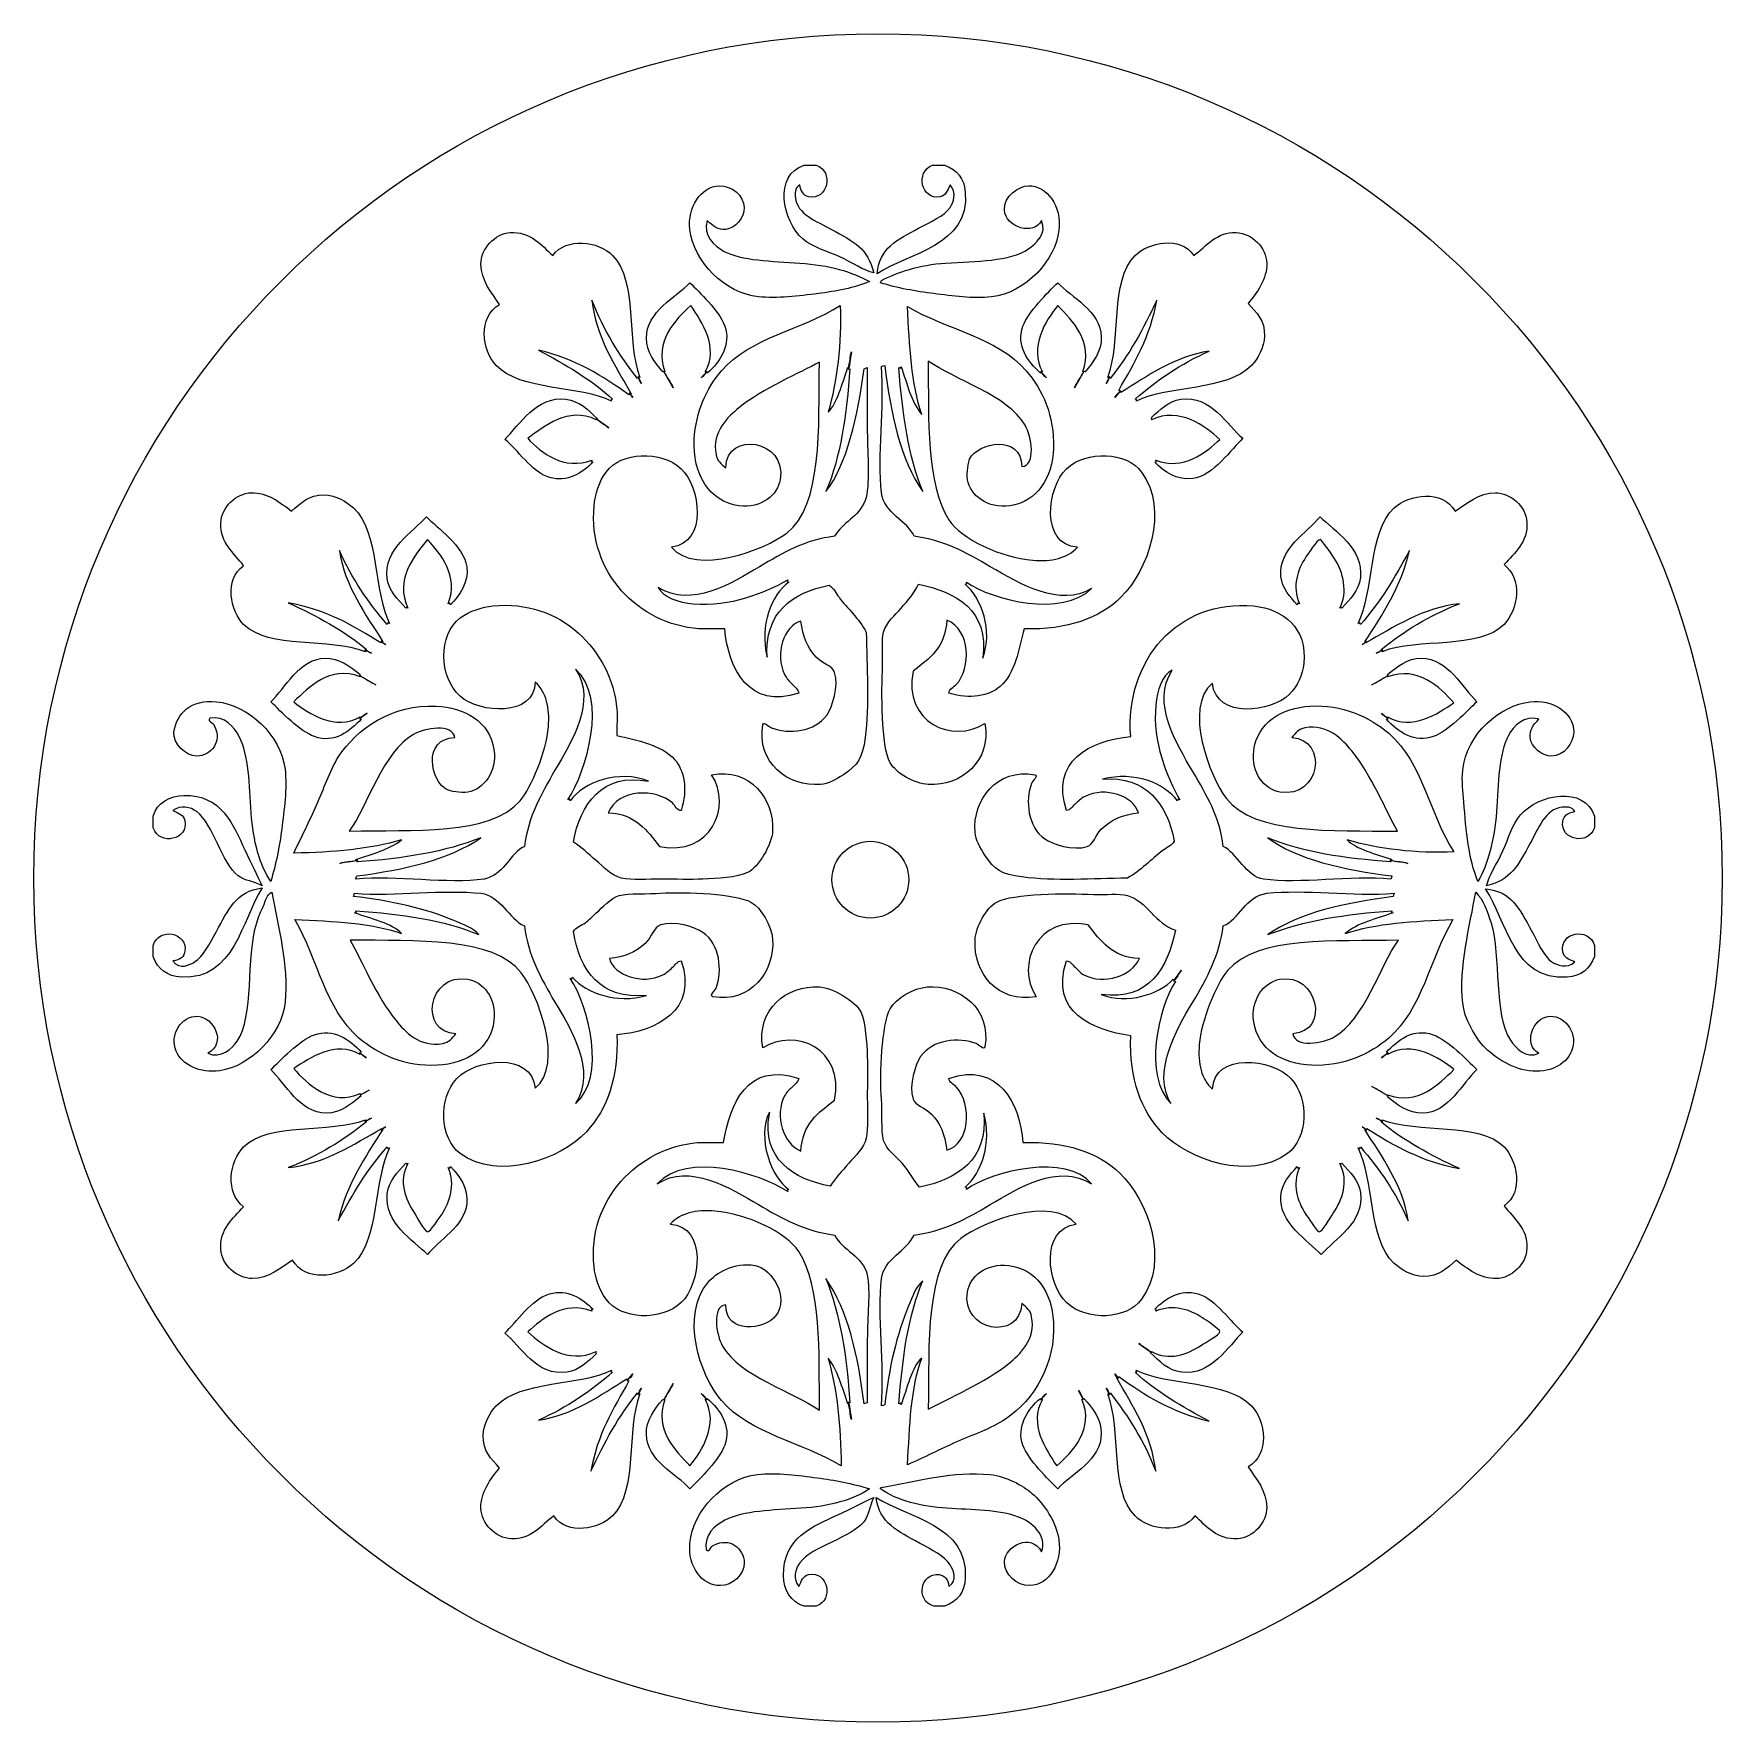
# Model space of a CAD drawing. Header units: centimetres. Extents: x -2.73 to 0.57, y 3.06 to 6.36.
import ezdxf

# ---------------------------------------------------------------- set-up
doc = ezdxf.new("R2010")
doc.units = ezdxf.units.CM
doc.header["$MEASUREMENT"] = 0
doc.layers.add('Layer 1', color=7, linetype='Continuous')

msp = doc.modelspace()

# ---------------------------------------------------------------- linework, layer by layer
at = {"layer": 'Layer 1', "lineweight": 9}
for centre, major_axis in [((-1.07594, 4.71042), (0, 1.65)), ((-1.09088, 4.70711), (0, 0.075))]:
    msp.add_ellipse(centre, major_axis=major_axis, ratio=1, dxfattribs=at)
for points, knots in [([(-1.16701, 5.97816), (-1.16701, 5.97816), (-1.16701, 5.97816), (-1.16701, 5.97816), (-1.16701, 5.97816), (-1.19578, 5.9939), (-1.23433, 6.00847), (-1.23722, 6.03986), (-1.23722, 6.03986), (-1.23798, 6.04795), (-1.23957, 6.05912), (-1.22871, 6.06542), (-1.22871, 6.06542), (-1.2273, 6.05178), (-1.22079, 6.04396), (-1.21169, 6.04203), (-1.21169, 6.04203), (-1.17397, 6.03369), (-1.16129, 6.09167), (-1.19681, 6.10366), (-1.19681, 6.10366), (-1.19681, 6.10366), (-1.2202, 6.10366), (-1.2202, 6.10366), (-1.2202, 6.10366), (-1.27984, 6.08485), (-1.26365, 5.99431), (-1.22234, 5.95907), (-1.22234, 5.95907), (-1.20315, 5.94267), (-1.17497, 5.93527), (-1.15213, 5.925), (-1.15213, 5.925), (-1.12488, 5.91277), (-1.10417, 5.89727), (-1.08406, 5.8931), (-1.08406, 5.8931), (-1.0957, 5.94109), (-1.12257, 5.95384), (-1.16701, 5.97816)], [0, 0, 0, 0, 0.0909091, 0.0909091, 0.0909091, 0.0909091, 0.1818182, 0.1818182, 0.1818182, 0.1818182, 0.2727273, 0.2727273, 0.2727273, 0.2727273, 0.3636364, 0.3636364, 0.3636364, 0.3636364, 0.4545455, 0.4545455, 0.4545455, 0.4545455, 0.5454545, 0.5454545, 0.5454545, 0.5454545, 0.6363636, 0.6363636, 0.6363636, 0.6363636, 0.7272727, 0.7272727, 0.7272727, 0.7272727, 0.8181818, 0.8181818, 0.8181818, 0.8181818, 1, 1, 1, 1]), ([(-0.90536, 6.05054), (-0.90536, 6.05054), (-0.90536, 6.05054), (-0.90536, 6.05054), (-0.90536, 6.05054), (-0.90767, 6.0781), (-0.92093, 6.09467), (-0.94577, 6.10366), (-0.94577, 6.10366), (-0.94577, 6.10366), (-0.96919, 6.10366), (-0.96919, 6.10366), (-0.96919, 6.10366), (-1.00378, 6.09068), (-0.9919, 6.03438), (-0.95431, 6.04203), (-0.95431, 6.04203), (-0.94363, 6.0442), (-0.94005, 6.05337), (-0.93516, 6.06542), (-0.93516, 6.06542), (-0.92069, 6.05019), (-0.92896, 6.03004), (-0.93516, 6.02071), (-0.93516, 6.02071), (-0.94629, 6.00406), (-0.97326, 5.99332), (-0.99686, 5.98033), (-0.99686, 5.98033), (-1.03799, 5.95766), (-1.07375, 5.94174), (-1.07768, 5.89093), (-1.07768, 5.89093), (-1.01725, 5.9321), (-0.89661, 5.94515), (-0.90536, 6.05054)], [0, 0, 0, 0, 0.1, 0.1, 0.1, 0.1, 0.2, 0.2, 0.2, 0.2, 0.3, 0.3, 0.3, 0.3, 0.4, 0.4, 0.4, 0.4, 0.5, 0.5, 0.5, 0.5, 0.6, 0.6, 0.6, 0.6, 0.7, 0.7, 0.7, 0.7, 0.8, 0.8, 0.8, 0.8, 1, 1, 1, 1]), ([(-1.30957, 5.84631), (-1.30957, 5.84631), (-1.30957, 5.84631), (-1.30957, 5.84631), (-1.30957, 5.84631), (-1.27329, 5.84256), (-1.23102, 5.8478), (-1.19254, 5.85262), (-1.19254, 5.85262), (-1.15792, 5.85703), (-1.1225, 5.86354), (-1.0926, 5.87605), (-1.0926, 5.87605), (-1.12557, 5.89527), (-1.17249, 5.90843), (-1.22871, 5.91225), (-1.22871, 5.91225), (-1.28349, 5.91594), (-1.34275, 5.91684), (-1.37764, 5.93558), (-1.37764, 5.93558), (-1.39556, 5.94526), (-1.41912, 5.96731), (-1.40955, 5.99521), (-1.40955, 5.99521), (-1.39745, 5.98364), (-1.38922, 5.97664), (-1.37337, 5.97816), (-1.37337, 5.97816), (-1.35563, 5.97988), (-1.33672, 6.00014), (-1.33723, 6.02071), (-1.33723, 6.02071), (-1.33778, 6.04444), (-1.3629, 6.06401), (-1.38615, 6.06329), (-1.38615, 6.06329), (-1.42219, 6.06219), (-1.44875, 6.02112), (-1.44359, 5.97816), (-1.44359, 5.97816), (-1.43594, 5.91435), (-1.37482, 5.85296), (-1.30957, 5.84631)], [0, 0, 0, 0, 0.0833333, 0.0833333, 0.0833333, 0.0833333, 0.1666667, 0.1666667, 0.1666667, 0.1666667, 0.25, 0.25, 0.25, 0.25, 0.3333333, 0.3333333, 0.3333333, 0.3333333, 0.4166667, 0.4166667, 0.4166667, 0.4166667, 0.5, 0.5, 0.5, 0.5, 0.5833333, 0.5833333, 0.5833333, 0.5833333, 0.6666667, 0.6666667, 0.6666667, 0.6666667, 0.75, 0.75, 0.75, 0.75, 0.8333333, 0.8333333, 0.8333333, 0.8333333, 1, 1, 1, 1]), ([(-0.75646, 5.99521), (-0.75646, 5.99521), (-0.75646, 5.99521), (-0.75646, 5.99521), (-0.75646, 5.99521), (-0.74457, 5.96948), (-0.76786, 5.94949), (-0.78199, 5.93992), (-0.78199, 5.93992), (-0.81823, 5.91525), (-0.88393, 5.91601), (-0.94367, 5.91225), (-0.94367, 5.91225), (-0.99569, 5.90895), (-1.0383, 5.89403), (-1.06917, 5.87822), (-1.06917, 5.87822), (-1.06917, 5.87605), (-1.07089, 5.87563), (-1.07131, 5.87394), (-1.07131, 5.87394), (-1.03865, 5.86313), (-1.00144, 5.85713), (-0.96706, 5.85262), (-0.96706, 5.85262), (-0.92957, 5.84787), (-0.89075, 5.84228), (-0.8543, 5.84631), (-0.8543, 5.84631), (-0.78543, 5.85379), (-0.72938, 5.91925), (-0.72242, 5.97606), (-0.72242, 5.97606), (-0.71663, 6.02322), (-0.74488, 6.06384), (-0.78199, 6.06329), (-0.78199, 6.06329), (-0.80107, 6.06294), (-0.83012, 6.04344), (-0.82877, 6.01647), (-0.82877, 6.01647), (-0.82701, 5.98064), (-0.7701, 5.96589), (-0.75646, 5.99521)], [0, 0, 0, 0, 0.0833333, 0.0833333, 0.0833333, 0.0833333, 0.1666667, 0.1666667, 0.1666667, 0.1666667, 0.25, 0.25, 0.25, 0.25, 0.3333333, 0.3333333, 0.3333333, 0.3333333, 0.4166667, 0.4166667, 0.4166667, 0.4166667, 0.5, 0.5, 0.5, 0.5, 0.5833333, 0.5833333, 0.5833333, 0.5833333, 0.6666667, 0.6666667, 0.6666667, 0.6666667, 0.75, 0.75, 0.75, 0.75, 0.8333333, 0.8333333, 0.8333333, 0.8333333, 1, 1, 1, 1]), ([(-1.82227, 5.7123), (-1.82227, 5.7123), (-1.82227, 5.7123), (-1.82227, 5.7123), (-1.82227, 5.7123), (-1.77518, 5.66166), (-1.65749, 5.67323), (-1.59675, 5.64206), (-1.59675, 5.64206), (-1.59675, 5.64206), (-1.59782, 5.64522), (-1.59782, 5.64522), (-1.59782, 5.64522), (-1.59782, 5.64522), (-1.59462, 5.64633), (-1.59462, 5.64633), (-1.59462, 5.64633), (-1.63658, 5.68446), (-1.68688, 5.71437), (-1.73928, 5.74203), (-1.73928, 5.74203), (-1.66796, 5.72546), (-1.61401, 5.69146), (-1.56272, 5.6548), (-1.56272, 5.6548), (-1.56272, 5.6548), (-1.56165, 5.65797), (-1.56165, 5.65797), (-1.56165, 5.65797), (-1.56165, 5.65797), (-1.55844, 5.65697), (-1.55844, 5.65697), (-1.55844, 5.65697), (-1.58935, 5.7112), (-1.62783, 5.76918), (-1.63503, 5.83987), (-1.63503, 5.83987), (-1.61257, 5.78151), (-1.5816, 5.7317), (-1.5457, 5.6867), (-1.5457, 5.6867), (-1.5457, 5.6867), (-1.54463, 5.68998), (-1.54463, 5.68998), (-1.54463, 5.68998), (-1.54463, 5.68998), (-1.54143, 5.68887), (-1.54143, 5.68887), (-1.54143, 5.68887), (-1.56871, 5.75967), (-1.54508, 5.87763), (-1.59462, 5.9271), (-1.59462, 5.9271), (-1.6229, 5.95542), (-1.68512, 5.96331), (-1.71161, 5.9271), (-1.71161, 5.9271), (-1.73376, 5.9475), (-1.75609, 5.9744), (-1.79457, 5.97182), (-1.79457, 5.97182), (-1.82582, 5.96965), (-1.85186, 5.94016), (-1.85204, 5.91008), (-1.85204, 5.91008), (-1.85221, 5.8787), (-1.83043, 5.85372), (-1.81586, 5.8314), (-1.81586, 5.8314), (-1.85858, 5.80666), (-1.84993, 5.74203), (-1.82227, 5.7123)], [0, 0, 0, 0, 0.0526316, 0.0526316, 0.0526316, 0.0526316, 0.1052632, 0.1052632, 0.1052632, 0.1052632, 0.1578947, 0.1578947, 0.1578947, 0.1578947, 0.2105263, 0.2105263, 0.2105263, 0.2105263, 0.2631579, 0.2631579, 0.2631579, 0.2631579, 0.3157895, 0.3157895, 0.3157895, 0.3157895, 0.3684211, 0.3684211, 0.3684211, 0.3684211, 0.4210526, 0.4210526, 0.4210526, 0.4210526, 0.4736842, 0.4736842, 0.4736842, 0.4736842, 0.5263158, 0.5263158, 0.5263158, 0.5263158, 0.5789474, 0.5789474, 0.5789474, 0.5789474, 0.6315789, 0.6315789, 0.6315789, 0.6315789, 0.6842105, 0.6842105, 0.6842105, 0.6842105, 0.7368421, 0.7368421, 0.7368421, 0.7368421, 0.7894737, 0.7894737, 0.7894737, 0.7894737, 0.8421053, 0.8421053, 0.8421053, 0.8421053, 0.8947368, 0.8947368, 0.8947368, 0.8947368, 1, 1, 1, 1]), ([(-0.53094, 5.83987), (-0.53094, 5.83987), (-0.53094, 5.83987), (-0.53094, 5.83987), (-0.53094, 5.83987), (-0.54345, 5.76866), (-0.57511, 5.71671), (-0.60543, 5.66331), (-0.60543, 5.66331), (-0.60543, 5.66331), (-0.60222, 5.66231), (-0.60222, 5.66231), (-0.60222, 5.66231), (-0.60222, 5.66231), (-0.60116, 5.65907), (-0.60116, 5.65907), (-0.60116, 5.65907), (-0.55034, 5.69121), (-0.49522, 5.73045), (-0.42887, 5.73993), (-0.42887, 5.73993), (-0.48402, 5.71571), (-0.53098, 5.68322), (-0.57353, 5.64633), (-0.57353, 5.64633), (-0.57353, 5.64633), (-0.57032, 5.64522), (-0.57032, 5.64522), (-0.57032, 5.64522), (-0.57032, 5.64522), (-0.57139, 5.64206), (-0.57139, 5.64206), (-0.57139, 5.64206), (-0.51131, 5.67313), (-0.393, 5.66166), (-0.34588, 5.7123), (-0.34588, 5.7123), (-0.33433, 5.7247), (-0.32083, 5.7472), (-0.32034, 5.76966), (-0.32034, 5.76966), (-0.31972, 5.80008), (-0.33633, 5.81548), (-0.35228, 5.83357), (-0.35228, 5.83357), (-0.33557, 5.85431), (-0.31501, 5.88128), (-0.31611, 5.91225), (-0.31611, 5.91225), (-0.31714, 5.94174), (-0.34367, 5.97058), (-0.37567, 5.97182), (-0.37567, 5.97182), (-0.41488, 5.9733), (-0.43383, 5.94557), (-0.45863, 5.9271), (-0.45863, 5.9271), (-0.48471, 5.96631), (-0.5481, 5.95249), (-0.57353, 5.9271), (-0.57353, 5.9271), (-0.6231, 5.87753), (-0.59943, 5.7595), (-0.62668, 5.68887), (-0.62668, 5.68887), (-0.62668, 5.68887), (-0.62348, 5.68998), (-0.62348, 5.68998), (-0.62348, 5.68998), (-0.62348, 5.68998), (-0.62241, 5.6867), (-0.62241, 5.6867), (-0.62241, 5.6867), (-0.58527, 5.73111), (-0.55706, 5.78451), (-0.53094, 5.83987)], [0, 0, 0, 0, 0.05, 0.05, 0.05, 0.05, 0.1, 0.1, 0.1, 0.1, 0.15, 0.15, 0.15, 0.15, 0.2, 0.2, 0.2, 0.2, 0.25, 0.25, 0.25, 0.25, 0.3, 0.3, 0.3, 0.3, 0.35, 0.35, 0.35, 0.35, 0.4, 0.4, 0.4, 0.4, 0.45, 0.45, 0.45, 0.45, 0.5, 0.5, 0.5, 0.5, 0.55, 0.55, 0.55, 0.55, 0.6, 0.6, 0.6, 0.6, 0.65, 0.65, 0.65, 0.65, 0.7, 0.7, 0.7, 0.7, 0.75, 0.75, 0.75, 0.75, 0.8, 0.8, 0.8, 0.8, 0.85, 0.85, 0.85, 0.85, 0.9, 0.9, 0.9, 0.9, 1, 1, 1, 1]), ([(-1.49464, 5.70055), (-1.49464, 5.70055), (-1.49464, 5.70055), (-1.49464, 5.70055), (-1.49464, 5.70055), (-1.49464, 5.70055), (-1.49251, 5.69955), (-1.49251, 5.69955), (-1.49251, 5.69955), (-1.51366, 5.75943), (-1.47259, 5.80156), (-1.44145, 5.82923), (-1.44145, 5.82923), (-1.42081, 5.79774), (-1.38591, 5.7472), (-1.41382, 5.69955), (-1.41382, 5.69955), (-1.41382, 5.69955), (-1.41062, 5.70055), (-1.41062, 5.70055), (-1.41062, 5.70055), (-1.41062, 5.70055), (-1.40955, 5.69738), (-1.40955, 5.69738), (-1.40955, 5.69738), (-1.38398, 5.71902), (-1.36259, 5.75333), (-1.37551, 5.78881), (-1.37551, 5.78881), (-1.38736, 5.82141), (-1.4256, 5.85472), (-1.44359, 5.87394), (-1.44359, 5.87394), (-1.47042, 5.84545), (-1.52875, 5.818), (-1.52868, 5.76542), (-1.52868, 5.76542), (-1.52864, 5.73835), (-1.512, 5.71829), (-1.49678, 5.69955), (-1.49678, 5.69955), (-1.49678, 5.69955), (-1.49464, 5.70055), (-1.49464, 5.70055)], [0, 0, 0, 0, 0.0833333, 0.0833333, 0.0833333, 0.0833333, 0.1666667, 0.1666667, 0.1666667, 0.1666667, 0.25, 0.25, 0.25, 0.25, 0.3333333, 0.3333333, 0.3333333, 0.3333333, 0.4166667, 0.4166667, 0.4166667, 0.4166667, 0.5, 0.5, 0.5, 0.5, 0.5833333, 0.5833333, 0.5833333, 0.5833333, 0.6666667, 0.6666667, 0.6666667, 0.6666667, 0.75, 0.75, 0.75, 0.75, 0.8333333, 0.8333333, 0.8333333, 0.8333333, 1, 1, 1, 1]), ([(-0.7926, 5.78881), (-0.7926, 5.78881), (-0.7926, 5.78881), (-0.7926, 5.78881), (-0.7926, 5.78881), (-0.80683, 5.74961), (-0.78216, 5.71929), (-0.7586, 5.69738), (-0.7586, 5.69738), (-0.7586, 5.69738), (-0.75753, 5.70055), (-0.75753, 5.70055), (-0.75753, 5.70055), (-0.75753, 5.70055), (-0.75432, 5.69955), (-0.75432, 5.69955), (-0.75432, 5.69955), (-0.78161, 5.74709), (-0.74833, 5.80025), (-0.72456, 5.82923), (-0.72456, 5.82923), (-0.69624, 5.79939), (-0.6539, 5.75933), (-0.6756, 5.69955), (-0.6756, 5.69955), (-0.6756, 5.69955), (-0.6735, 5.70055), (-0.6735, 5.70055), (-0.6735, 5.70055), (-0.6735, 5.70055), (-0.67137, 5.69955), (-0.67137, 5.69955), (-0.67137, 5.69955), (-0.65535, 5.71843), (-0.63891, 5.74052), (-0.63946, 5.76759), (-0.63946, 5.76759), (-0.6405, 5.81954), (-0.69876, 5.84555), (-0.72456, 5.87394), (-0.72456, 5.87394), (-0.74444, 5.85431), (-0.78244, 5.817), (-0.7926, 5.78881)], [0, 0, 0, 0, 0.0833333, 0.0833333, 0.0833333, 0.0833333, 0.1666667, 0.1666667, 0.1666667, 0.1666667, 0.25, 0.25, 0.25, 0.25, 0.3333333, 0.3333333, 0.3333333, 0.3333333, 0.4166667, 0.4166667, 0.4166667, 0.4166667, 0.5, 0.5, 0.5, 0.5, 0.5833333, 0.5833333, 0.5833333, 0.5833333, 0.6666667, 0.6666667, 0.6666667, 0.6666667, 0.75, 0.75, 0.75, 0.75, 0.8333333, 0.8333333, 0.8333333, 0.8333333, 1, 1, 1, 1]), ([(-1.6074, 5.5038), (-1.6074, 5.5038), (-1.6074, 5.5038), (-1.6074, 5.5038), (-1.6074, 5.5038), (-1.6218, 5.4843), (-1.62859, 5.46057), (-1.63079, 5.43783), (-1.63079, 5.43783), (-1.64343, 5.30692), (-1.5428, 5.20629), (-1.42656, 5.19747), (-1.42656, 5.19747), (-1.41289, 5.1964), (-1.39366, 5.19812), (-1.37551, 5.19747), (-1.37551, 5.19747), (-1.36851, 5.11816), (-1.32687, 5.03913), (-1.23085, 5.07196), (-1.23085, 5.07196), (-1.2315, 5.07902), (-1.23908, 5.08384), (-1.2436, 5.08895), (-1.2436, 5.08895), (-1.24907, 5.09501), (-1.25407, 5.09911), (-1.25851, 5.1081), (-1.25851, 5.1081), (-1.27825, 5.14806), (-1.25965, 5.20305), (-1.22661, 5.21238), (-1.22661, 5.21238), (-1.22313, 5.18313), (-1.21504, 5.1615), (-1.19681, 5.14217), (-1.19681, 5.14217), (-1.18438, 5.12891), (-1.16498, 5.12567), (-1.16064, 5.11234), (-1.16064, 5.11234), (-1.15182, 5.08519), (-1.16512, 5.04454), (-1.17556, 5.02938), (-1.17556, 5.02938), (-1.19854, 4.996), (-1.25073, 4.9909), (-1.28404, 5.00388), (-1.28404, 5.00388), (-1.28962, 5.00606), (-1.29893, 5.01763), (-1.30106, 5.01022), (-1.30106, 5.01022), (-1.31391, 4.93578), (-1.25152, 4.8882), (-1.1883, 4.8933), (-1.1883, 4.8933), (-1.17328, 4.89443), (-1.15788, 4.90294), (-1.14365, 4.91235), (-1.14365, 4.91235), (-1.11472, 4.93161), (-1.10655, 4.94408), (-1.10107, 4.98473), (-1.10107, 4.98473), (-1.09246, 5.04877), (-1.09797, 5.12326), (-1.09897, 5.19106), (-1.09897, 5.19106), (-1.11296, 5.21762), (-1.13597, 5.23743), (-1.15213, 5.2591), (-1.15213, 5.2591), (-1.15809, 5.26719), (-1.16215, 5.27732), (-1.17128, 5.28249), (-1.17128, 5.28249), (-1.24408, 5.26891), (-1.29854, 5.22771), (-1.29255, 5.14217), (-1.29255, 5.14217), (-1.30761, 5.2057), (-1.28518, 5.2621), (-1.25001, 5.28893), (-1.25001, 5.28893), (-1.25001, 5.28893), (-1.25317, 5.29), (-1.25317, 5.29), (-1.25317, 5.29), (-1.25317, 5.29), (-1.25214, 5.29317), (-1.25214, 5.29317), (-1.25214, 5.29317), (-1.29658, 5.26802), (-1.36497, 5.24011), (-1.43721, 5.24635), (-1.43721, 5.24635), (-1.46546, 5.24887), (-1.4966, 5.25934), (-1.50529, 5.27825), (-1.50529, 5.27825), (-1.44141, 5.23729), (-1.36118, 5.28683), (-1.30743, 5.31873), (-1.30743, 5.31873), (-1.26162, 5.34588), (-1.21755, 5.37196), (-1.16064, 5.3783), (-1.16064, 5.3783), (-1.14603, 5.40603), (-1.11344, 5.41478), (-1.10107, 5.44851), (-1.10107, 5.44851), (-1.09077, 5.47659), (-1.09684, 5.53605), (-1.09684, 5.58252), (-1.09684, 5.58252), (-1.09684, 5.58252), (-1.09684, 5.70803), (-1.09684, 5.70803), (-1.09684, 5.70803), (-1.09684, 5.70803), (-1.1, 5.70696), (-1.1, 5.70696), (-1.1, 5.70696), (-1.1, 5.70696), (-1.10321, 5.70586), (-1.10321, 5.70586), (-1.10321, 5.70586), (-1.11506, 5.61343), (-1.13632, 5.51913), (-1.17766, 5.46549), (-1.17766, 5.46549), (-1.14934, 5.53288), (-1.13676, 5.61608), (-1.13087, 5.70586), (-1.13087, 5.70586), (-1.13087, 5.70586), (-1.13408, 5.70479), (-1.13408, 5.70479), (-1.13408, 5.70479), (-1.13408, 5.70479), (-1.13511, 5.70803), (-1.13511, 5.70803), (-1.13511, 5.70803), (-1.14538, 5.67823), (-1.15623, 5.63675), (-1.17342, 5.62083), (-1.17342, 5.62083), (-1.15616, 5.6794), (-1.14638, 5.75685), (-1.15003, 5.82923), (-1.15003, 5.82923), (-1.2253, 5.78124), (-1.32528, 5.76718), (-1.38188, 5.70162), (-1.38188, 5.70162), (-1.41093, 5.66807), (-1.43222, 5.62176), (-1.43508, 5.5676), (-1.43508, 5.5676), (-1.43862, 5.50081), (-1.40569, 5.44517), (-1.34785, 5.43783), (-1.34785, 5.43783), (-1.3033, 5.43218), (-1.27219, 5.4594), (-1.26702, 5.48889), (-1.26702, 5.48889), (-1.25324, 5.56778), (-1.37241, 5.58476), (-1.37337, 5.51231), (-1.37337, 5.51231), (-1.38333, 5.52048), (-1.39019, 5.52578), (-1.39253, 5.53781), (-1.39253, 5.53781), (-1.40125, 5.5827), (-1.36851, 5.61243), (-1.34785, 5.62934), (-1.34785, 5.62934), (-1.30213, 5.66655), (-1.22771, 5.69814), (-1.19044, 5.7186), (-1.19044, 5.7186), (-1.19213, 5.59141), (-1.18414, 5.43835), (-1.25424, 5.3846), (-1.25424, 5.3846), (-1.29669, 5.35215), (-1.43191, 5.29992), (-1.47976, 5.35697), (-1.47976, 5.35697), (-1.40769, 5.36531), (-1.4235, 5.47566), (-1.4606, 5.51014), (-1.4606, 5.51014), (-1.50063, 5.54738), (-1.57805, 5.54339), (-1.6074, 5.5038)], [0, 0, 0, 0, 0.0196078, 0.0196078, 0.0196078, 0.0196078, 0.0392157, 0.0392157, 0.0392157, 0.0392157, 0.0588235, 0.0588235, 0.0588235, 0.0588235, 0.0784314, 0.0784314, 0.0784314, 0.0784314, 0.0980392, 0.0980392, 0.0980392, 0.0980392, 0.1176471, 0.1176471, 0.1176471, 0.1176471, 0.1372549, 0.1372549, 0.1372549, 0.1372549, 0.1568627, 0.1568627, 0.1568627, 0.1568627, 0.1764706, 0.1764706, 0.1764706, 0.1764706, 0.1960784, 0.1960784, 0.1960784, 0.1960784, 0.2156863, 0.2156863, 0.2156863, 0.2156863, 0.2352941, 0.2352941, 0.2352941, 0.2352941, 0.254902, 0.254902, 0.254902, 0.254902, 0.2745098, 0.2745098, 0.2745098, 0.2745098, 0.2941176, 0.2941176, 0.2941176, 0.2941176, 0.3137255, 0.3137255, 0.3137255, 0.3137255, 0.3333333, 0.3333333, 0.3333333, 0.3333333, 0.3529412, 0.3529412, 0.3529412, 0.3529412, 0.372549, 0.372549, 0.372549, 0.372549, 0.3921569, 0.3921569, 0.3921569, 0.3921569, 0.4117647, 0.4117647, 0.4117647, 0.4117647, 0.4313725, 0.4313725, 0.4313725, 0.4313725, 0.4509804, 0.4509804, 0.4509804, 0.4509804, 0.4705882, 0.4705882, 0.4705882, 0.4705882, 0.4901961, 0.4901961, 0.4901961, 0.4901961, 0.5098039, 0.5098039, 0.5098039, 0.5098039, 0.5294118, 0.5294118, 0.5294118, 0.5294118, 0.5490196, 0.5490196, 0.5490196, 0.5490196, 0.5686275, 0.5686275, 0.5686275, 0.5686275, 0.5882353, 0.5882353, 0.5882353, 0.5882353, 0.6078431, 0.6078431, 0.6078431, 0.6078431, 0.627451, 0.627451, 0.627451, 0.627451, 0.6470588, 0.6470588, 0.6470588, 0.6470588, 0.6666667, 0.6666667, 0.6666667, 0.6666667, 0.6862745, 0.6862745, 0.6862745, 0.6862745, 0.7058824, 0.7058824, 0.7058824, 0.7058824, 0.7254902, 0.7254902, 0.7254902, 0.7254902, 0.745098, 0.745098, 0.745098, 0.745098, 0.7647059, 0.7647059, 0.7647059, 0.7647059, 0.7843137, 0.7843137, 0.7843137, 0.7843137, 0.8039216, 0.8039216, 0.8039216, 0.8039216, 0.8235294, 0.8235294, 0.8235294, 0.8235294, 0.8431373, 0.8431373, 0.8431373, 0.8431373, 0.8627451, 0.8627451, 0.8627451, 0.8627451, 0.8823529, 0.8823529, 0.8823529, 0.8823529, 0.9019608, 0.9019608, 0.9019608, 0.9019608, 0.9215686, 0.9215686, 0.9215686, 0.9215686, 0.9411765, 0.9411765, 0.9411765, 0.9411765, 0.9607843, 0.9607843, 0.9607843, 0.9607843, 1, 1, 1, 1]), ([(-0.68625, 5.35697), (-0.68625, 5.35697), (-0.68625, 5.35697), (-0.68625, 5.35697), (-0.68625, 5.35697), (-0.70616, 5.33496), (-0.7362, 5.32865), (-0.77348, 5.33148), (-0.77348, 5.33148), (-0.83477, 5.33613), (-0.9138, 5.3732), (-0.93726, 5.4102), (-0.93726, 5.4102), (-0.98184, 5.48041), (-0.97695, 5.60715), (-0.9777, 5.72077), (-0.9777, 5.72077), (-0.92758, 5.68464), (-0.82271, 5.65456), (-0.78836, 5.59527), (-0.78836, 5.59527), (-0.77596, 5.57384), (-0.76635, 5.51762), (-0.79474, 5.51438), (-0.79474, 5.51438), (-0.7957, 5.5787), (-0.88117, 5.56185), (-0.89688, 5.5293), (-0.89688, 5.5293), (-0.89885, 5.5252), (-0.90339, 5.50204), (-0.90112, 5.48889), (-0.90112, 5.48889), (-0.89568, 5.45785), (-0.8615, 5.43159), (-0.81816, 5.43783), (-0.81816, 5.43783), (-0.76404, 5.44558), (-0.73544, 5.49288), (-0.73307, 5.55062), (-0.73307, 5.55062), (-0.73045, 5.61349), (-0.75512, 5.66565), (-0.78623, 5.70162), (-0.78623, 5.70162), (-0.84373, 5.76808), (-0.94074, 5.78151), (-1.01811, 5.82713), (-1.01811, 5.82713), (-1.01467, 5.75119), (-1.01088, 5.67554), (-0.99045, 5.61649), (-0.99045, 5.61649), (-1.01133, 5.6404), (-1.01905, 5.6773), (-1.0309, 5.71013), (-1.0309, 5.71013), (-1.0309, 5.71013), (-1.03196, 5.70696), (-1.03196, 5.70696), (-1.03196, 5.70696), (-1.03196, 5.70696), (-1.03513, 5.70803), (-1.03513, 5.70803), (-1.03513, 5.70803), (-1.02866, 5.61801), (-1.01608, 5.53422), (-0.98832, 5.46549), (-0.98832, 5.46549), (-1.03245, 5.52847), (-1.05084, 5.61718), (-1.0628, 5.7123), (-1.0628, 5.7123), (-1.0628, 5.7123), (-1.06597, 5.7112), (-1.06597, 5.7112), (-1.06597, 5.7112), (-1.06597, 5.7112), (-1.06917, 5.71013), (-1.06917, 5.71013), (-1.06917, 5.71013), (-1.06307, 5.63148), (-1.07734, 5.53422), (-1.06917, 5.46343), (-1.06917, 5.46343), (-1.06449, 5.42243), (-1.0177, 5.40893), (-1.00537, 5.3783), (-1.00537, 5.3783), (-0.94835, 5.3712), (-0.90326, 5.34657), (-0.85647, 5.31873), (-0.85647, 5.31873), (-0.80152, 5.286), (-0.71812, 5.2386), (-0.65858, 5.27619), (-0.65858, 5.27619), (-0.71477, 5.2202), (-0.85158, 5.25217), (-0.90326, 5.28893), (-0.90326, 5.28893), (-0.90326, 5.28893), (-0.90219, 5.28576), (-0.90219, 5.28576), (-0.90219, 5.28576), (-0.90219, 5.28576), (-0.90536, 5.28466), (-0.90536, 5.28466), (-0.90536, 5.28466), (-0.87352, 5.25693), (-0.85086, 5.19437), (-0.87136, 5.14), (-0.87136, 5.14), (-0.8584, 5.23478), (-0.92362, 5.26909), (-0.99686, 5.28466), (-0.99686, 5.28466), (-1.00499, 5.26626), (-1.01784, 5.25317), (-1.0309, 5.23788), (-1.0309, 5.23788), (-1.0422, 5.22461), (-1.05973, 5.21028), (-1.0649, 5.19106), (-1.0649, 5.19106), (-1.06938, 5.17462), (-1.066, 5.14823), (-1.06707, 5.12508), (-1.06707, 5.12508), (-1.06931, 5.07496), (-1.0699, 4.96857), (-1.05215, 4.93578), (-1.05215, 4.93578), (-1.04071, 4.91462), (-1.00399, 4.89471), (-0.9777, 4.8933), (-0.9777, 4.8933), (-0.91314, 4.88971), (-0.85392, 4.93836), (-0.86708, 5.0124), (-0.86708, 5.0124), (-0.93027, 4.9724), (-1.02728, 5.01374), (-1.00747, 5.11451), (-1.00747, 5.11451), (-0.97619, 5.13849), (-0.94367, 5.16132), (-0.94153, 5.21445), (-0.94153, 5.21445), (-0.89371, 5.19488), (-0.89402, 5.12102), (-0.92237, 5.08895), (-0.92237, 5.08895), (-0.92713, 5.0836), (-0.93771, 5.08009), (-0.93726, 5.07196), (-0.93726, 5.07196), (-0.8964, 5.0588), (-0.8584, 5.0661), (-0.83728, 5.08467), (-0.83728, 5.08467), (-0.80865, 5.10993), (-0.80004, 5.15857), (-0.7905, 5.19747), (-0.7905, 5.19747), (-0.70544, 5.19481), (-0.64329, 5.21803), (-0.60116, 5.2591), (-0.60116, 5.2591), (-0.54851, 5.31057), (-0.50604, 5.42994), (-0.56075, 5.5038), (-0.56075, 5.5038), (-0.59006, 5.54339), (-0.66747, 5.54745), (-0.70754, 5.51014), (-0.70754, 5.51014), (-0.74575, 5.47459), (-0.75925, 5.36087), (-0.68625, 5.35697)], [0, 0, 0, 0, 0.0217391, 0.0217391, 0.0217391, 0.0217391, 0.0434783, 0.0434783, 0.0434783, 0.0434783, 0.0652174, 0.0652174, 0.0652174, 0.0652174, 0.0869565, 0.0869565, 0.0869565, 0.0869565, 0.1086957, 0.1086957, 0.1086957, 0.1086957, 0.1304348, 0.1304348, 0.1304348, 0.1304348, 0.1521739, 0.1521739, 0.1521739, 0.1521739, 0.173913, 0.173913, 0.173913, 0.173913, 0.1956522, 0.1956522, 0.1956522, 0.1956522, 0.2173913, 0.2173913, 0.2173913, 0.2173913, 0.2391304, 0.2391304, 0.2391304, 0.2391304, 0.2608696, 0.2608696, 0.2608696, 0.2608696, 0.2826087, 0.2826087, 0.2826087, 0.2826087, 0.3043478, 0.3043478, 0.3043478, 0.3043478, 0.326087, 0.326087, 0.326087, 0.326087, 0.3478261, 0.3478261, 0.3478261, 0.3478261, 0.3695652, 0.3695652, 0.3695652, 0.3695652, 0.3913043, 0.3913043, 0.3913043, 0.3913043, 0.4130435, 0.4130435, 0.4130435, 0.4130435, 0.4347826, 0.4347826, 0.4347826, 0.4347826, 0.4565217, 0.4565217, 0.4565217, 0.4565217, 0.4782609, 0.4782609, 0.4782609, 0.4782609, 0.5, 0.5, 0.5, 0.5, 0.5217391, 0.5217391, 0.5217391, 0.5217391, 0.5434783, 0.5434783, 0.5434783, 0.5434783, 0.5652174, 0.5652174, 0.5652174, 0.5652174, 0.5869565, 0.5869565, 0.5869565, 0.5869565, 0.6086957, 0.6086957, 0.6086957, 0.6086957, 0.6304348, 0.6304348, 0.6304348, 0.6304348, 0.6521739, 0.6521739, 0.6521739, 0.6521739, 0.673913, 0.673913, 0.673913, 0.673913, 0.6956522, 0.6956522, 0.6956522, 0.6956522, 0.7173913, 0.7173913, 0.7173913, 0.7173913, 0.7391304, 0.7391304, 0.7391304, 0.7391304, 0.7608696, 0.7608696, 0.7608696, 0.7608696, 0.7826087, 0.7826087, 0.7826087, 0.7826087, 0.8043478, 0.8043478, 0.8043478, 0.8043478, 0.826087, 0.826087, 0.826087, 0.826087, 0.8478261, 0.8478261, 0.8478261, 0.8478261, 0.8695652, 0.8695652, 0.8695652, 0.8695652, 0.8913043, 0.8913043, 0.8913043, 0.8913043, 0.9130435, 0.9130435, 0.9130435, 0.9130435, 0.9347826, 0.9347826, 0.9347826, 0.9347826, 0.9565217, 0.9565217, 0.9565217, 0.9565217, 1, 1, 1, 1]), ([(-1.13408, 5.70479), (-1.13408, 5.70479), (-1.13408, 5.70479), (-1.13408, 5.70479), (-1.13408, 5.70479), (-1.13118, 5.71051), (-1.13094, 5.71692), (-1.1306, 5.72325), (-1.1306, 5.72325), (-1.1306, 5.72325), (-1.13408, 5.70479), (-1.13408, 5.70479)], [0, 0, 0, 0, 0.25, 0.25, 0.25, 0.25, 0.5, 0.5, 0.5, 0.5, 1, 1, 1, 1]), ([(-1.1306, 5.72325), (-1.1306, 5.72325), (-1.1306, 5.72325), (-1.1306, 5.72325), (-1.1306, 5.72325), (-1.1306, 5.72325), (-1.12767, 5.73886), (-1.12767, 5.73886), (-1.12767, 5.73886), (-1.12994, 5.73407), (-1.13032, 5.7287), (-1.1306, 5.72325)], [0, 0, 0, 0, 0.25, 0.25, 0.25, 0.25, 0.5, 0.5, 0.5, 0.5, 1, 1, 1, 1]), ([(-1.54463, 5.68998), (-1.54463, 5.68998), (-1.54463, 5.68998), (-1.54463, 5.68998), (-1.54463, 5.68998), (-1.5437, 5.68512), (-1.54005, 5.68147), (-1.53826, 5.67712), (-1.53826, 5.67712), (-1.53826, 5.67712), (-1.54463, 5.68998), (-1.54463, 5.68998)], [0, 0, 0, 0, 0.25, 0.25, 0.25, 0.25, 0.5, 0.5, 0.5, 0.5, 1, 1, 1, 1]), ([(-1.49464, 5.70055), (-1.49464, 5.70055), (-1.49464, 5.70055), (-1.49464, 5.70055), (-1.49464, 5.70055), (-1.49464, 5.70055), (-1.47655, 5.66865), (-1.47655, 5.66865), (-1.47655, 5.66865), (-1.48131, 5.68012), (-1.48923, 5.68953), (-1.49464, 5.70055)], [0, 0, 0, 0, 0.25, 0.25, 0.25, 0.25, 0.5, 0.5, 0.5, 0.5, 1, 1, 1, 1]), ([(-1.41062, 5.70055), (-1.41062, 5.70055), (-1.41062, 5.70055), (-1.41062, 5.70055), (-1.41062, 5.70055), (-1.41062, 5.70055), (-1.42126, 5.68781), (-1.42126, 5.68781), (-1.42126, 5.68781), (-1.41692, 5.69097), (-1.41375, 5.69614), (-1.41062, 5.70055)], [0, 0, 0, 0, 0.25, 0.25, 0.25, 0.25, 0.5, 0.5, 0.5, 0.5, 1, 1, 1, 1]), ([(-0.75753, 5.70055), (-0.75753, 5.70055), (-0.75753, 5.70055), (-0.75753, 5.70055), (-0.75753, 5.70055), (-0.75439, 5.69614), (-0.75122, 5.69097), (-0.74688, 5.68781), (-0.74688, 5.68781), (-0.74688, 5.68781), (-0.75753, 5.70055), (-0.75753, 5.70055)], [0, 0, 0, 0, 0.25, 0.25, 0.25, 0.25, 0.5, 0.5, 0.5, 0.5, 1, 1, 1, 1]), ([(-0.6735, 5.70055), (-0.6735, 5.70055), (-0.6735, 5.70055), (-0.6735, 5.70055), (-0.6735, 5.70055), (-0.67891, 5.68953), (-0.6868, 5.68012), (-0.69159, 5.66865), (-0.69159, 5.66865), (-0.69159, 5.66865), (-0.6735, 5.70055), (-0.6735, 5.70055)], [0, 0, 0, 0, 0.25, 0.25, 0.25, 0.25, 0.5, 0.5, 0.5, 0.5, 1, 1, 1, 1]), ([(-0.62348, 5.68998), (-0.62348, 5.68998), (-0.62348, 5.68998), (-0.62348, 5.68998), (-0.62348, 5.68998), (-0.62348, 5.68998), (-0.62989, 5.67712), (-0.62989, 5.67712), (-0.62989, 5.67712), (-0.62775, 5.68147), (-0.62469, 5.68512), (-0.62348, 5.68998)], [0, 0, 0, 0, 0.25, 0.25, 0.25, 0.25, 0.5, 0.5, 0.5, 0.5, 1, 1, 1, 1]), ([(-1.68609, 5.64633), (-1.68609, 5.64633), (-1.68609, 5.64633), (-1.68609, 5.64633), (-1.68609, 5.64633), (-1.74303, 5.65315), (-1.77727, 5.59544), (-1.80525, 5.5676), (-1.80525, 5.5676), (-1.78124, 5.54938), (-1.75316, 5.50363), (-1.71799, 5.49316), (-1.71799, 5.49316), (-1.68312, 5.48272), (-1.65366, 5.50256), (-1.63292, 5.52296), (-1.63292, 5.52296), (-1.63292, 5.52296), (-1.63613, 5.52396), (-1.63613, 5.52396), (-1.63613, 5.52396), (-1.63613, 5.52396), (-1.63503, 5.52719), (-1.63503, 5.52719), (-1.63503, 5.52719), (-1.68974, 5.50639), (-1.73483, 5.54128), (-1.76057, 5.56978), (-1.76057, 5.56978), (-1.72835, 5.59275), (-1.68181, 5.63258), (-1.62655, 5.60592), (-1.62655, 5.60592), (-1.62655, 5.60592), (-1.62655, 5.60802), (-1.62655, 5.60802), (-1.62655, 5.60802), (-1.62655, 5.60802), (-1.62442, 5.60802), (-1.62442, 5.60802), (-1.62442, 5.60802), (-1.64233, 5.6249), (-1.65894, 5.64305), (-1.68609, 5.64633)], [0, 0, 0, 0, 0.0833333, 0.0833333, 0.0833333, 0.0833333, 0.1666667, 0.1666667, 0.1666667, 0.1666667, 0.25, 0.25, 0.25, 0.25, 0.3333333, 0.3333333, 0.3333333, 0.3333333, 0.4166667, 0.4166667, 0.4166667, 0.4166667, 0.5, 0.5, 0.5, 0.5, 0.5833333, 0.5833333, 0.5833333, 0.5833333, 0.6666667, 0.6666667, 0.6666667, 0.6666667, 0.75, 0.75, 0.75, 0.75, 0.8333333, 0.8333333, 0.8333333, 0.8333333, 1, 1, 1, 1]), ([(-1.56165, 5.65797), (-1.56165, 5.65797), (-1.56165, 5.65797), (-1.56165, 5.65797), (-1.56165, 5.65797), (-1.56165, 5.65797), (-1.55528, 5.6495), (-1.55528, 5.6495), (-1.55528, 5.6495), (-1.55586, 5.65239), (-1.55972, 5.6558), (-1.56165, 5.65797)], [0, 0, 0, 0, 0.25, 0.25, 0.25, 0.25, 0.5, 0.5, 0.5, 0.5, 1, 1, 1, 1]), ([(-0.61287, 5.6495), (-0.61287, 5.6495), (-0.61287, 5.6495), (-0.61287, 5.6495), (-0.61287, 5.6495), (-0.61287, 5.6495), (-0.60222, 5.66231), (-0.60222, 5.66231), (-0.60222, 5.66231), (-0.60549, 5.6579), (-0.61159, 5.65497), (-0.61287, 5.6495)], [0, 0, 0, 0, 0.25, 0.25, 0.25, 0.25, 0.5, 0.5, 0.5, 0.5, 1, 1, 1, 1]), ([(-0.46077, 5.49099), (-0.46077, 5.49099), (-0.46077, 5.49099), (-0.46077, 5.49099), (-0.46077, 5.49099), (-0.42008, 5.49622), (-0.38422, 5.55021), (-0.36289, 5.56978), (-0.36289, 5.56978), (-0.39318, 5.59527), (-0.42545, 5.6548), (-0.48416, 5.64633), (-0.48416, 5.64633), (-0.50852, 5.64281), (-0.52461, 5.62559), (-0.54159, 5.61015), (-0.54159, 5.61015), (-0.54159, 5.61015), (-0.54052, 5.60802), (-0.54052, 5.60802), (-0.54052, 5.60802), (-0.54052, 5.60802), (-0.54159, 5.60592), (-0.54159, 5.60592), (-0.54159, 5.60592), (-0.48643, 5.63189), (-0.43741, 5.59358), (-0.40758, 5.5676), (-0.40758, 5.5676), (-0.43562, 5.54211), (-0.47841, 5.5058), (-0.53312, 5.52719), (-0.53312, 5.52719), (-0.53312, 5.52719), (-0.53201, 5.52396), (-0.53201, 5.52396), (-0.53201, 5.52396), (-0.53201, 5.52396), (-0.53521, 5.52296), (-0.53521, 5.52296), (-0.53521, 5.52296), (-0.51609, 5.50432), (-0.49188, 5.48706), (-0.46077, 5.49099)], [0, 0, 0, 0, 0.0833333, 0.0833333, 0.0833333, 0.0833333, 0.1666667, 0.1666667, 0.1666667, 0.1666667, 0.25, 0.25, 0.25, 0.25, 0.3333333, 0.3333333, 0.3333333, 0.3333333, 0.4166667, 0.4166667, 0.4166667, 0.4166667, 0.5, 0.5, 0.5, 0.5, 0.5833333, 0.5833333, 0.5833333, 0.5833333, 0.6666667, 0.6666667, 0.6666667, 0.6666667, 0.75, 0.75, 0.75, 0.75, 0.8333333, 0.8333333, 0.8333333, 0.8333333, 1, 1, 1, 1]), ([(-1.62655, 5.60802), (-1.62655, 5.60802), (-1.62655, 5.60802), (-1.62655, 5.60802), (-1.62655, 5.60802), (-1.62655, 5.60802), (-1.60206, 5.58993), (-1.60206, 5.58993), (-1.60206, 5.58993), (-1.60967, 5.59675), (-1.61891, 5.60133), (-1.62655, 5.60802)], [0, 0, 0, 0, 0.25, 0.25, 0.25, 0.25, 0.5, 0.5, 0.5, 0.5, 1, 1, 1, 1]), ([(-2.31578, 5.20598), (-2.31578, 5.20598), (-2.31578, 5.20598), (-2.31578, 5.20598), (-2.31578, 5.20598), (-2.2662, 5.1564), (-2.14814, 5.18007), (-2.07752, 5.15275), (-2.07752, 5.15275), (-2.07752, 5.15275), (-2.07862, 5.15599), (-2.07862, 5.15599), (-2.07862, 5.15599), (-2.07862, 5.15599), (-2.07538, 5.15705), (-2.07538, 5.15705), (-2.07538, 5.15705), (-2.11982, 5.19412), (-2.17295, 5.22261), (-2.22858, 5.24852), (-2.22858, 5.24852), (-2.15565, 5.23484), (-2.10039, 5.20363), (-2.04775, 5.1698), (-2.04775, 5.1698), (-2.04775, 5.1698), (-2.04668, 5.17297), (-2.04668, 5.17297), (-2.04668, 5.17297), (-2.04668, 5.17297), (-2.04348, 5.1719), (-2.04348, 5.1719), (-2.04348, 5.1719), (-2.07697, 5.22496), (-2.11851, 5.28125), (-2.12857, 5.35063), (-2.12857, 5.35063), (-2.10418, 5.29558), (-2.07197, 5.24845), (-2.03497, 5.20598), (-2.03497, 5.20598), (-2.03497, 5.20598), (-2.0339, 5.20911), (-2.0339, 5.20911), (-2.0339, 5.20911), (-2.0339, 5.20911), (-2.03073, 5.20811), (-2.03073, 5.20811), (-2.03073, 5.20811), (-2.06163, 5.26826), (-2.05075, 5.38688), (-2.10091, 5.43359), (-2.10091, 5.43359), (-2.11373, 5.44551), (-2.13594, 5.45867), (-2.15837, 5.45909), (-2.15837, 5.45909), (-2.18872, 5.45974), (-2.20413, 5.44317), (-2.22218, 5.42719), (-2.22218, 5.42719), (-2.24298, 5.44393), (-2.26993, 5.46449), (-2.3009, 5.46343), (-2.3009, 5.46343), (-2.33042, 5.46233), (-2.35922, 5.43576), (-2.36046, 5.40379), (-2.36046, 5.40379), (-2.36201, 5.36462), (-2.33421, 5.34564), (-2.31578, 5.32083), (-2.31578, 5.32083), (-2.35498, 5.29476), (-2.3412, 5.23137), (-2.31578, 5.20598)], [0, 0, 0, 0, 0.05, 0.05, 0.05, 0.05, 0.1, 0.1, 0.1, 0.1, 0.15, 0.15, 0.15, 0.15, 0.2, 0.2, 0.2, 0.2, 0.25, 0.25, 0.25, 0.25, 0.3, 0.3, 0.3, 0.3, 0.35, 0.35, 0.35, 0.35, 0.4, 0.4, 0.4, 0.4, 0.45, 0.45, 0.45, 0.45, 0.5, 0.5, 0.5, 0.5, 0.55, 0.55, 0.55, 0.55, 0.6, 0.6, 0.6, 0.6, 0.65, 0.65, 0.65, 0.65, 0.7, 0.7, 0.7, 0.7, 0.75, 0.75, 0.75, 0.75, 0.8, 0.8, 0.8, 0.8, 0.85, 0.85, 0.85, 0.85, 0.9, 0.9, 0.9, 0.9, 1, 1, 1, 1]), ([(-0.13421, 5.20911), (-0.13421, 5.20911), (-0.13421, 5.20911), (-0.13421, 5.20911), (-0.13421, 5.20911), (-0.13421, 5.20911), (-0.13314, 5.20598), (-0.13314, 5.20598), (-0.13314, 5.20598), (-0.0949, 5.24787), (-0.0653, 5.29841), (-0.03743, 5.35063), (-0.03743, 5.35063), (-0.05356, 5.27808), (-0.08973, 5.22561), (-0.12463, 5.1719), (-0.12463, 5.1719), (-0.12463, 5.1719), (-0.12146, 5.17297), (-0.12146, 5.17297), (-0.12146, 5.17297), (-0.12146, 5.17297), (-0.12253, 5.1698), (-0.12253, 5.1698), (-0.12253, 5.1698), (-0.06827, 5.20063), (-0.01032, 5.23912), (0.06044, 5.24635), (0.06044, 5.24635), (0.00191, 5.22403), (-0.0477, 5.19281), (-0.09273, 5.15705), (-0.09273, 5.15705), (-0.09273, 5.15705), (-0.08952, 5.15599), (-0.08952, 5.15599), (-0.08952, 5.15599), (-0.08952, 5.15599), (-0.09063, 5.15275), (-0.09063, 5.15275), (-0.09063, 5.15275), (-0.02017, 5.18038), (0.09865, 5.15592), (0.14767, 5.20598), (0.14767, 5.20598), (0.17571, 5.2346), (0.18398, 5.29634), (0.14767, 5.32297), (0.14767, 5.32297), (0.16803, 5.34505), (0.19494, 5.36745), (0.19232, 5.40593), (0.19232, 5.40593), (0.19018, 5.43718), (0.16073, 5.46315), (0.13065, 5.46343), (0.13065, 5.46343), (0.09923, 5.46356), (0.07422, 5.44176), (0.05193, 5.42719), (0.05193, 5.42719), (0.02719, 5.4699), (-0.03743, 5.46126), (-0.0672, 5.43359), (-0.0672, 5.43359), (-0.11777, 5.38653), (-0.10623, 5.26885), (-0.13741, 5.20811), (-0.13741, 5.20811), (-0.13741, 5.20811), (-0.13421, 5.20911), (-0.13421, 5.20911)], [0, 0, 0, 0, 0.0526316, 0.0526316, 0.0526316, 0.0526316, 0.1052632, 0.1052632, 0.1052632, 0.1052632, 0.1578947, 0.1578947, 0.1578947, 0.1578947, 0.2105263, 0.2105263, 0.2105263, 0.2105263, 0.2631579, 0.2631579, 0.2631579, 0.2631579, 0.3157895, 0.3157895, 0.3157895, 0.3157895, 0.3684211, 0.3684211, 0.3684211, 0.3684211, 0.4210526, 0.4210526, 0.4210526, 0.4210526, 0.4736842, 0.4736842, 0.4736842, 0.4736842, 0.5263158, 0.5263158, 0.5263158, 0.5263158, 0.5789474, 0.5789474, 0.5789474, 0.5789474, 0.6315789, 0.6315789, 0.6315789, 0.6315789, 0.6842105, 0.6842105, 0.6842105, 0.6842105, 0.7368421, 0.7368421, 0.7368421, 0.7368421, 0.7894737, 0.7894737, 0.7894737, 0.7894737, 0.8421053, 0.8421053, 0.8421053, 0.8421053, 0.8947368, 0.8947368, 0.8947368, 0.8947368, 1, 1, 1, 1]), ([(-1.99883, 5.23788), (-1.99883, 5.23788), (-1.99883, 5.23788), (-1.99883, 5.23788), (-1.99883, 5.23788), (-1.99883, 5.23788), (-1.9967, 5.23894), (-1.9967, 5.23894), (-1.9967, 5.23894), (-1.9967, 5.23894), (-1.99456, 5.23788), (-1.99456, 5.23788), (-1.99456, 5.23788), (-2.02122, 5.29165), (-1.98322, 5.3403), (-1.95628, 5.37189), (-1.95628, 5.37189), (-1.93079, 5.34381), (-1.89441, 5.3011), (-1.91584, 5.24635), (-1.91584, 5.24635), (-1.91584, 5.24635), (-1.91267, 5.24745), (-1.91267, 5.24745), (-1.91267, 5.24745), (-1.91267, 5.24745), (-1.9116, 5.24428), (-1.9116, 5.24428), (-1.9116, 5.24428), (-1.89289, 5.26316), (-1.87584, 5.28793), (-1.8797, 5.31873), (-1.8797, 5.31873), (-1.88473, 5.35938), (-1.93892, 5.39518), (-1.95838, 5.41661), (-1.95838, 5.41661), (-1.98395, 5.38629), (-2.04345, 5.35404), (-2.03497, 5.29534), (-2.03497, 5.29534), (-2.03145, 5.27092), (-2.01423, 5.25486), (-1.99883, 5.23788)], [0, 0, 0, 0, 0.0833333, 0.0833333, 0.0833333, 0.0833333, 0.1666667, 0.1666667, 0.1666667, 0.1666667, 0.25, 0.25, 0.25, 0.25, 0.3333333, 0.3333333, 0.3333333, 0.3333333, 0.4166667, 0.4166667, 0.4166667, 0.4166667, 0.5, 0.5, 0.5, 0.5, 0.5833333, 0.5833333, 0.5833333, 0.5833333, 0.6666667, 0.6666667, 0.6666667, 0.6666667, 0.75, 0.75, 0.75, 0.75, 0.8333333, 0.8333333, 0.8333333, 0.8333333, 1, 1, 1, 1]), ([(-0.25548, 5.24745), (-0.25548, 5.24745), (-0.25548, 5.24745), (-0.25548, 5.24745), (-0.25548, 5.24745), (-0.25548, 5.24745), (-0.25227, 5.24635), (-0.25227, 5.24635), (-0.25227, 5.24635), (-0.26712, 5.28042), (-0.25603, 5.31326), (-0.23952, 5.33789), (-0.23952, 5.33789), (-0.23642, 5.34247), (-0.21734, 5.37213), (-0.21186, 5.37189), (-0.21186, 5.37189), (-0.209, 5.37179), (-0.18933, 5.34329), (-0.18419, 5.33572), (-0.18419, 5.33572), (-0.16583, 5.30857), (-0.15722, 5.26726), (-0.17359, 5.23788), (-0.17359, 5.23788), (-0.17359, 5.23788), (-0.17141, 5.23894), (-0.17141, 5.23894), (-0.17141, 5.23894), (-0.17141, 5.23894), (-0.16931, 5.23788), (-0.16931, 5.23788), (-0.16931, 5.23788), (-0.15346, 5.25569), (-0.13627, 5.27119), (-0.13314, 5.29741), (-0.13314, 5.29741), (-0.12635, 5.35429), (-0.18416, 5.38877), (-0.21186, 5.41661), (-0.21186, 5.41661), (-0.23549, 5.3866), (-0.29444, 5.3537), (-0.28844, 5.29958), (-0.28844, 5.29958), (-0.28586, 5.27619), (-0.27101, 5.26027), (-0.25654, 5.24428), (-0.25654, 5.24428), (-0.25654, 5.24428), (-0.25548, 5.24745), (-0.25548, 5.24745)], [0, 0, 0, 0, 0.0714286, 0.0714286, 0.0714286, 0.0714286, 0.1428571, 0.1428571, 0.1428571, 0.1428571, 0.2142857, 0.2142857, 0.2142857, 0.2142857, 0.2857143, 0.2857143, 0.2857143, 0.2857143, 0.3571429, 0.3571429, 0.3571429, 0.3571429, 0.4285714, 0.4285714, 0.4285714, 0.4285714, 0.5, 0.5, 0.5, 0.5, 0.5714286, 0.5714286, 0.5714286, 0.5714286, 0.6428571, 0.6428571, 0.6428571, 0.6428571, 0.7142857, 0.7142857, 0.7142857, 0.7142857, 0.7857143, 0.7857143, 0.7857143, 0.7857143, 0.8571429, 0.8571429, 0.8571429, 0.8571429, 1, 1, 1, 1]), ([(-1.40104, 4.91235), (-1.40104, 4.91235), (-1.40104, 4.91235), (-1.40104, 4.91235), (-1.40104, 4.91235), (-1.3609, 4.84954), (-1.40259, 4.75201), (-1.50315, 4.77203), (-1.50315, 4.77203), (-1.52716, 4.80324), (-1.54997, 4.8358), (-1.60313, 4.8379), (-1.60313, 4.8379), (-1.58353, 4.88572), (-1.50966, 4.88544), (-1.47762, 4.85705), (-1.47762, 4.85705), (-1.47228, 4.8523), (-1.46877, 4.84173), (-1.4606, 4.84224), (-1.4606, 4.84224), (-1.44748, 4.88313), (-1.45478, 4.9211), (-1.47338, 4.94218), (-1.47338, 4.94218), (-1.49853, 4.97081), (-1.54721, 4.97943), (-1.58611, 4.989), (-1.58611, 4.989), (-1.587, 5.00774), (-1.5848, 5.02614), (-1.58611, 5.04006), (-1.58611, 5.04006), (-1.59692, 5.15581), (-1.69673, 5.25617), (-1.82864, 5.24211), (-1.82864, 5.24211), (-1.84993, 5.23987), (-1.87367, 5.2326), (-1.89245, 5.21869), (-1.89245, 5.21869), (-1.93554, 5.18678), (-1.93448, 5.10252), (-1.89245, 5.06552), (-1.89245, 5.06552), (-1.85403, 5.03179), (-1.74734, 5.02514), (-1.74568, 5.09318), (-1.74568, 5.09318), (-1.72363, 5.07327), (-1.71726, 5.04337), (-1.72016, 5.00599), (-1.72016, 5.00599), (-1.72374, 4.95875), (-1.75368, 4.88686), (-1.77545, 4.86129), (-1.77545, 4.86129), (-1.83446, 4.79219), (-1.98533, 4.80565), (-2.10945, 4.80176), (-2.10945, 4.80176), (-2.07338, 4.85196), (-2.0432, 4.95683), (-1.98395, 4.99107), (-1.98395, 4.99107), (-1.96248, 5.00347), (-1.90633, 5.01315), (-1.90309, 4.98473), (-1.90309, 4.98473), (-1.96734, 4.98373), (-1.95057, 4.89829), (-1.91797, 4.88262), (-1.91797, 4.88262), (-1.91387, 4.88062), (-1.89069, 4.87604), (-1.87756, 4.87838), (-1.87756, 4.87838), (-1.84656, 4.88379), (-1.82027, 4.91793), (-1.82651, 4.96134), (-1.82651, 4.96134), (-1.83446, 5.01663), (-1.88504, 5.04395), (-1.93926, 5.04636), (-1.93926, 5.04636), (-2.02498, 5.05036), (-2.09526, 5.00241), (-2.13071, 4.94642), (-2.13071, 4.94642), (-2.14845, 4.91845), (-2.15899, 4.88462), (-2.17326, 4.85282), (-2.17326, 4.85282), (-2.18745, 4.82123), (-2.20251, 4.78967), (-2.21794, 4.75918), (-2.21794, 4.75918), (-2.14042, 4.76042), (-2.06828, 4.767), (-2.00734, 4.78474), (-2.00734, 4.78474), (-2.03118, 4.766), (-2.06487, 4.75718), (-2.09667, 4.74643), (-2.09667, 4.74643), (-2.09667, 4.74643), (-2.0935, 4.74536), (-2.0935, 4.74536), (-2.0935, 4.74536), (-2.0935, 4.74536), (-2.09453, 4.7422), (-2.09453, 4.7422), (-2.09453, 4.7422), (-2.00365, 4.74778), (-1.92114, 4.76169), (-1.85204, 4.78901), (-1.85204, 4.78901), (-1.91463, 4.74595), (-2.00107, 4.72669), (-2.09453, 4.71453), (-2.09453, 4.71453), (-2.09453, 4.71453), (-2.0956, 4.71136), (-2.0956, 4.71136), (-2.0956, 4.71136), (-2.0956, 4.71136), (-2.09667, 4.70813), (-2.09667, 4.70813), (-2.09667, 4.70813), (-2.01771, 4.71553), (-1.91584, 4.6983), (-1.84563, 4.70813), (-1.84563, 4.70813), (-1.84573, 4.70813), (-1.84111, 4.70971), (-1.83925, 4.71029), (-1.83925, 4.71029), (-1.80518, 4.7207), (-1.79519, 4.75887), (-1.76694, 4.77203), (-1.76694, 4.77203), (-1.75978, 4.82891), (-1.73494, 4.87369), (-1.70738, 4.92086), (-1.70738, 4.92086), (-1.6753, 4.97574), (-1.62493, 5.05605), (-1.66696, 5.11874), (-1.66696, 5.11874), (-1.60313, 5.06052), (-1.64578, 4.91986), (-1.68185, 4.86346), (-1.68185, 4.86346), (-1.68185, 4.86346), (-1.67868, 4.86456), (-1.67868, 4.86456), (-1.67868, 4.86456), (-1.67868, 4.86456), (-1.67761, 4.86129), (-1.67761, 4.86129), (-1.67761, 4.86129), (-1.65222, 4.89771), (-1.58259, 4.92292), (-1.52444, 4.8996), (-1.52444, 4.8996), (-1.61487, 4.91686), (-1.65838, 4.85464), (-1.6712, 4.7805), (-1.6712, 4.7805), (-1.65518, 4.77069), (-1.64233, 4.75811), (-1.62655, 4.74437), (-1.62655, 4.74437), (-1.61346, 4.73296), (-1.59631, 4.71422), (-1.5776, 4.71029), (-1.5776, 4.71029), (-1.55717, 4.70595), (-1.52585, 4.70813), (-1.49891, 4.70813), (-1.49891, 4.70813), (-1.47083, 4.70813), (-1.44289, 4.70706), (-1.41806, 4.70813), (-1.41806, 4.70813), (-1.39157, 4.70936), (-1.35081, 4.71129), (-1.33083, 4.72094), (-1.33083, 4.72094), (-1.30926, 4.73138), (-1.28332, 4.77651), (-1.28191, 4.80176), (-1.28191, 4.80176), (-1.27836, 4.8657), (-1.32628, 4.92603), (-1.40104, 4.91235)], [0, 0, 0, 0, 0.02, 0.02, 0.02, 0.02, 0.04, 0.04, 0.04, 0.04, 0.06, 0.06, 0.06, 0.06, 0.08, 0.08, 0.08, 0.08, 0.1, 0.1, 0.1, 0.1, 0.12, 0.12, 0.12, 0.12, 0.14, 0.14, 0.14, 0.14, 0.16, 0.16, 0.16, 0.16, 0.18, 0.18, 0.18, 0.18, 0.2, 0.2, 0.2, 0.2, 0.22, 0.22, 0.22, 0.22, 0.24, 0.24, 0.24, 0.24, 0.26, 0.26, 0.26, 0.26, 0.28, 0.28, 0.28, 0.28, 0.3, 0.3, 0.3, 0.3, 0.32, 0.32, 0.32, 0.32, 0.34, 0.34, 0.34, 0.34, 0.36, 0.36, 0.36, 0.36, 0.38, 0.38, 0.38, 0.38, 0.4, 0.4, 0.4, 0.4, 0.42, 0.42, 0.42, 0.42, 0.44, 0.44, 0.44, 0.44, 0.46, 0.46, 0.46, 0.46, 0.48, 0.48, 0.48, 0.48, 0.5, 0.5, 0.5, 0.5, 0.52, 0.52, 0.52, 0.52, 0.54, 0.54, 0.54, 0.54, 0.56, 0.56, 0.56, 0.56, 0.58, 0.58, 0.58, 0.58, 0.6, 0.6, 0.6, 0.6, 0.62, 0.62, 0.62, 0.62, 0.64, 0.64, 0.64, 0.64, 0.66, 0.66, 0.66, 0.66, 0.68, 0.68, 0.68, 0.68, 0.7, 0.7, 0.7, 0.7, 0.72, 0.72, 0.72, 0.72, 0.74, 0.74, 0.74, 0.74, 0.76, 0.76, 0.76, 0.76, 0.78, 0.78, 0.78, 0.78, 0.8, 0.8, 0.8, 0.8, 0.82, 0.82, 0.82, 0.82, 0.84, 0.84, 0.84, 0.84, 0.86, 0.86, 0.86, 0.86, 0.88, 0.88, 0.88, 0.88, 0.9, 0.9, 0.9, 0.9, 0.92, 0.92, 0.92, 0.92, 0.94, 0.94, 0.94, 0.94, 0.96, 0.96, 0.96, 0.96, 1, 1, 1, 1]), ([(-0.23101, 5.04636), (-0.23101, 5.04636), (-0.23101, 5.04636), (-0.23101, 5.04636), (-0.23101, 5.04636), (-0.28696, 5.0433), (-0.33475, 5.01346), (-0.34163, 4.95917), (-0.34163, 4.95917), (-0.34729, 4.91428), (-0.31966, 4.88345), (-0.29055, 4.87838), (-0.29055, 4.87838), (-0.2122, 4.86464), (-0.19433, 4.98167), (-0.26719, 4.98473), (-0.26719, 4.98473), (-0.25895, 4.99465), (-0.25368, 5.00147), (-0.24166, 5.00388), (-0.24166, 5.00388), (-0.19681, 5.01257), (-0.167, 4.97984), (-0.15016, 4.95917), (-0.15016, 4.95917), (-0.11288, 4.91352), (-0.08132, 4.83907), (-0.06083, 4.80176), (-0.06083, 4.80176), (-0.18802, 4.80348), (-0.34119, 4.79549), (-0.39483, 4.86556), (-0.39483, 4.86556), (-0.42731, 4.90804), (-0.47958, 5.04319), (-0.42246, 5.09111), (-0.42246, 5.09111), (-0.41484, 5.02046), (-0.30701, 5.0342), (-0.27143, 5.06979), (-0.27143, 5.06979), (-0.25709, 5.08409), (-0.2461, 5.10827), (-0.24376, 5.12942), (-0.24376, 5.12942), (-0.23601, 5.19922), (-0.285, 5.2366), (-0.34163, 5.24211), (-0.34163, 5.24211), (-0.48926, 5.25644), (-0.59389, 5.13542), (-0.582, 4.98683), (-0.582, 4.98683), (-0.66127, 4.97984), (-0.7403, 4.93826), (-0.70754, 4.84224), (-0.70754, 4.84224), (-0.70041, 4.84283), (-0.69558, 4.85041), (-0.69052, 4.85499), (-0.69052, 4.85499), (-0.68442, 4.8604), (-0.68036, 4.86539), (-0.67137, 4.86987), (-0.67137, 4.86987), (-0.63144, 4.88961), (-0.57638, 4.87097), (-0.56712, 4.8379), (-0.56712, 4.8379), (-0.59706, 4.83456), (-0.62052, 4.82498), (-0.63946, 4.806), (-0.63946, 4.806), (-0.65201, 4.79342), (-0.65411, 4.77617), (-0.66709, 4.77203), (-0.66709, 4.77203), (-0.69435, 4.76311), (-0.73496, 4.77651), (-0.75009, 4.78684), (-0.75009, 4.78684), (-0.7835, 4.80993), (-0.78853, 4.86205), (-0.77562, 4.89537), (-0.77562, 4.89537), (-0.77345, 4.90095), (-0.7618, 4.91028), (-0.76924, 4.91235), (-0.76924, 4.91235), (-0.84383, 4.92551), (-0.89127, 4.86271), (-0.88624, 4.79966), (-0.88624, 4.79966), (-0.88503, 4.7846), (-0.87656, 4.76917), (-0.86708, 4.75494), (-0.86708, 4.75494), (-0.84786, 4.72604), (-0.83528, 4.71787), (-0.79474, 4.71246), (-0.79474, 4.71246), (-0.73059, 4.70378), (-0.65621, 4.7093), (-0.58841, 4.71029), (-0.58841, 4.71029), (-0.56198, 4.72445), (-0.54204, 4.74736), (-0.52033, 4.76342), (-0.52033, 4.76342), (-0.51234, 4.76945), (-0.50211, 4.77351), (-0.49694, 4.78261), (-0.49694, 4.78261), (-0.51058, 4.8554), (-0.55175, 4.90987), (-0.63733, 4.90387), (-0.63733, 4.90387), (-0.57377, 4.91893), (-0.51737, 4.89654), (-0.49053, 4.86129), (-0.49053, 4.86129), (-0.49053, 4.86129), (-0.48947, 4.86456), (-0.48947, 4.86456), (-0.48947, 4.86456), (-0.48947, 4.86456), (-0.48629, 4.86346), (-0.48629, 4.86346), (-0.48629, 4.86346), (-0.51148, 4.90794), (-0.53938, 4.97632), (-0.53312, 5.04853), (-0.53312, 5.04853), (-0.53064, 5.07679), (-0.52016, 5.10793), (-0.50118, 5.11657), (-0.50118, 5.11657), (-0.54225, 5.05277), (-0.49257, 4.9725), (-0.46077, 4.91876), (-0.46077, 4.91876), (-0.43362, 4.87297), (-0.40747, 4.82891), (-0.4012, 4.77203), (-0.4012, 4.77203), (-0.37402, 4.75935), (-0.35587, 4.71288), (-0.32248, 4.70813), (-0.32248, 4.70813), (-0.25285, 4.69837), (-0.15191, 4.71546), (-0.07357, 4.70813), (-0.07357, 4.70813), (-0.07357, 4.70813), (-0.0725, 4.71136), (-0.0725, 4.71136), (-0.0725, 4.71136), (-0.0725, 4.71136), (-0.07147, 4.71453), (-0.07147, 4.71453), (-0.07147, 4.71453), (-0.1647, 4.7258), (-0.25944, 4.74736), (-0.31397, 4.78901), (-0.31397, 4.78901), (-0.24659, 4.7607), (-0.16342, 4.74812), (-0.07357, 4.7422), (-0.07357, 4.7422), (-0.07357, 4.7422), (-0.07464, 4.74536), (-0.07464, 4.74536), (-0.07464, 4.74536), (-0.07464, 4.74536), (-0.07147, 4.74643), (-0.07147, 4.74643), (-0.07147, 4.74643), (-0.10141, 4.75635), (-0.14268, 4.76776), (-0.1587, 4.78474), (-0.1587, 4.78474), (-0.10007, 4.76752), (-0.02262, 4.7577), (0.0498, 4.76135), (0.0498, 4.76135), (0.00081, 4.83566), (-0.00981, 4.93443), (-0.07785, 4.99324), (-0.07785, 4.99324), (-0.11567, 5.02597), (-0.16907, 5.04988), (-0.23101, 5.04636)], [0, 0, 0, 0, 0.0204082, 0.0204082, 0.0204082, 0.0204082, 0.0408163, 0.0408163, 0.0408163, 0.0408163, 0.0612245, 0.0612245, 0.0612245, 0.0612245, 0.0816327, 0.0816327, 0.0816327, 0.0816327, 0.1020408, 0.1020408, 0.1020408, 0.1020408, 0.122449, 0.122449, 0.122449, 0.122449, 0.1428571, 0.1428571, 0.1428571, 0.1428571, 0.1632653, 0.1632653, 0.1632653, 0.1632653, 0.1836735, 0.1836735, 0.1836735, 0.1836735, 0.2040816, 0.2040816, 0.2040816, 0.2040816, 0.2244898, 0.2244898, 0.2244898, 0.2244898, 0.244898, 0.244898, 0.244898, 0.244898, 0.2653061, 0.2653061, 0.2653061, 0.2653061, 0.2857143, 0.2857143, 0.2857143, 0.2857143, 0.3061224, 0.3061224, 0.3061224, 0.3061224, 0.3265306, 0.3265306, 0.3265306, 0.3265306, 0.3469388, 0.3469388, 0.3469388, 0.3469388, 0.3673469, 0.3673469, 0.3673469, 0.3673469, 0.3877551, 0.3877551, 0.3877551, 0.3877551, 0.4081633, 0.4081633, 0.4081633, 0.4081633, 0.4285714, 0.4285714, 0.4285714, 0.4285714, 0.4489796, 0.4489796, 0.4489796, 0.4489796, 0.4693878, 0.4693878, 0.4693878, 0.4693878, 0.4897959, 0.4897959, 0.4897959, 0.4897959, 0.5102041, 0.5102041, 0.5102041, 0.5102041, 0.5306122, 0.5306122, 0.5306122, 0.5306122, 0.5510204, 0.5510204, 0.5510204, 0.5510204, 0.5714286, 0.5714286, 0.5714286, 0.5714286, 0.5918367, 0.5918367, 0.5918367, 0.5918367, 0.6122449, 0.6122449, 0.6122449, 0.6122449, 0.6326531, 0.6326531, 0.6326531, 0.6326531, 0.6530612, 0.6530612, 0.6530612, 0.6530612, 0.6734694, 0.6734694, 0.6734694, 0.6734694, 0.6938776, 0.6938776, 0.6938776, 0.6938776, 0.7142857, 0.7142857, 0.7142857, 0.7142857, 0.7346939, 0.7346939, 0.7346939, 0.7346939, 0.755102, 0.755102, 0.755102, 0.755102, 0.7755102, 0.7755102, 0.7755102, 0.7755102, 0.7959184, 0.7959184, 0.7959184, 0.7959184, 0.8163265, 0.8163265, 0.8163265, 0.8163265, 0.8367347, 0.8367347, 0.8367347, 0.8367347, 0.8571429, 0.8571429, 0.8571429, 0.8571429, 0.877551, 0.877551, 0.877551, 0.877551, 0.8979592, 0.8979592, 0.8979592, 0.8979592, 0.9183673, 0.9183673, 0.9183673, 0.9183673, 0.9387755, 0.9387755, 0.9387755, 0.9387755, 0.9591837, 0.9591837, 0.9591837, 0.9591837, 1, 1, 1, 1]), ([(-2.07862, 5.15599), (-2.07862, 5.15599), (-2.07862, 5.15599), (-2.07862, 5.15599), (-2.07862, 5.15599), (-2.07862, 5.15599), (-2.0658, 5.14958), (-2.0658, 5.14958), (-2.0658, 5.14958), (-2.07018, 5.15175), (-2.07379, 5.15475), (-2.07862, 5.15599)], [0, 0, 0, 0, 0.25, 0.25, 0.25, 0.25, 0.5, 0.5, 0.5, 0.5, 1, 1, 1, 1]), ([(-2.04668, 5.17297), (-2.04668, 5.17297), (-2.04668, 5.17297), (-2.04668, 5.17297), (-2.04668, 5.17297), (-2.04444, 5.17056), (-2.04127, 5.16732), (-2.03817, 5.16663), (-2.03817, 5.16663), (-2.03817, 5.16663), (-2.04668, 5.17297), (-2.04668, 5.17297)], [0, 0, 0, 0, 0.25, 0.25, 0.25, 0.25, 0.5, 0.5, 0.5, 0.5, 1, 1, 1, 1]), ([(-0.12146, 5.17297), (-0.12146, 5.17297), (-0.12146, 5.17297), (-0.12146, 5.17297), (-0.12146, 5.17297), (-0.12146, 5.17297), (-0.12994, 5.16663), (-0.12994, 5.16663), (-0.12994, 5.16663), (-0.12704, 5.16722), (-0.12363, 5.17108), (-0.12146, 5.17297)], [0, 0, 0, 0, 0.25, 0.25, 0.25, 0.25, 0.5, 0.5, 0.5, 0.5, 1, 1, 1, 1]), ([(-0.08952, 5.15599), (-0.08952, 5.15599), (-0.08952, 5.15599), (-0.08952, 5.15599), (-0.08952, 5.15599), (-0.09431, 5.15475), (-0.09796, 5.15175), (-0.10231, 5.14958), (-0.10231, 5.14958), (-0.10231, 5.14958), (-0.08952, 5.15599), (-0.08952, 5.15599)], [0, 0, 0, 0, 0.25, 0.25, 0.25, 0.25, 0.5, 0.5, 0.5, 0.5, 1, 1, 1, 1]), ([(-2.15624, 5.14), (-2.15624, 5.14), (-2.15624, 5.14), (-2.15624, 5.14), (-2.15624, 5.14), (-2.20826, 5.139), (-2.2342, 5.08068), (-2.26262, 5.05494), (-2.26262, 5.05494), (-2.24288, 5.03531), (-2.20554, 4.99699), (-2.17749, 4.98683), (-2.17749, 4.98683), (-2.13829, 4.97267), (-2.10797, 4.9973), (-2.08603, 5.02087), (-2.08603, 5.02087), (-2.08603, 5.02087), (-2.08923, 5.02197), (-2.08923, 5.02197), (-2.08923, 5.02197), (-2.08923, 5.02197), (-2.0882, 5.02514), (-2.0882, 5.02514), (-2.0882, 5.02514), (-2.13577, 4.99782), (-2.1889, 5.03114), (-2.21794, 5.05494), (-2.21794, 5.05494), (-2.18803, 5.08326), (-2.14804, 5.12557), (-2.0882, 5.10383), (-2.0882, 5.10383), (-2.0882, 5.10383), (-2.08923, 5.106), (-2.08923, 5.106), (-2.08923, 5.106), (-2.08923, 5.106), (-2.0882, 5.1081), (-2.0882, 5.1081), (-2.0882, 5.1081), (-2.10711, 5.12409), (-2.12919, 5.14058), (-2.15624, 5.14)], [0, 0, 0, 0, 0.0833333, 0.0833333, 0.0833333, 0.0833333, 0.1666667, 0.1666667, 0.1666667, 0.1666667, 0.25, 0.25, 0.25, 0.25, 0.3333333, 0.3333333, 0.3333333, 0.3333333, 0.4166667, 0.4166667, 0.4166667, 0.4166667, 0.5, 0.5, 0.5, 0.5, 0.5833333, 0.5833333, 0.5833333, 0.5833333, 0.6666667, 0.6666667, 0.6666667, 0.6666667, 0.75, 0.75, 0.75, 0.75, 0.8333333, 0.8333333, 0.8333333, 0.8333333, 1, 1, 1, 1]), ([(-0.01401, 5.14), (-0.01401, 5.14), (-0.01401, 5.14), (-0.01401, 5.14), (-0.01401, 5.14), (-0.04112, 5.14), (-0.06114, 5.12333), (-0.07995, 5.1081), (-0.07995, 5.1081), (-0.07995, 5.1081), (-0.07891, 5.106), (-0.07891, 5.106), (-0.07891, 5.106), (-0.07891, 5.106), (-0.07995, 5.10383), (-0.07995, 5.10383), (-0.07995, 5.10383), (-0.02007, 5.12501), (0.02206, 5.08395), (0.0498, 5.05277), (0.0498, 5.05277), (0.01824, 5.03213), (-0.0323, 4.99724), (-0.07995, 5.02514), (-0.07995, 5.02514), (-0.07995, 5.02514), (-0.07891, 5.02197), (-0.07891, 5.02197), (-0.07891, 5.02197), (-0.07891, 5.02197), (-0.08212, 5.02087), (-0.08212, 5.02087), (-0.08212, 5.02087), (-0.06041, 4.99531), (-0.02614, 4.97391), (0.00939, 4.98683), (0.00939, 4.98683), (0.03887, 4.99758), (0.07584, 5.03672), (0.09448, 5.05494), (0.09448, 5.05494), (0.06602, 5.08178), (0.0385, 5.14007), (-0.01401, 5.14)], [0, 0, 0, 0, 0.0833333, 0.0833333, 0.0833333, 0.0833333, 0.1666667, 0.1666667, 0.1666667, 0.1666667, 0.25, 0.25, 0.25, 0.25, 0.3333333, 0.3333333, 0.3333333, 0.3333333, 0.4166667, 0.4166667, 0.4166667, 0.4166667, 0.5, 0.5, 0.5, 0.5, 0.5833333, 0.5833333, 0.5833333, 0.5833333, 0.6666667, 0.6666667, 0.6666667, 0.6666667, 0.75, 0.75, 0.75, 0.75, 0.8333333, 0.8333333, 0.8333333, 0.8333333, 1, 1, 1, 1]), ([(-2.08923, 5.106), (-2.08923, 5.106), (-2.08923, 5.106), (-2.08923, 5.106), (-2.08923, 5.106), (-2.07817, 5.10059), (-2.0688, 5.0927), (-2.05733, 5.08784), (-2.05733, 5.08784), (-2.05733, 5.08784), (-2.08923, 5.106), (-2.08923, 5.106)], [0, 0, 0, 0, 0.25, 0.25, 0.25, 0.25, 0.5, 0.5, 0.5, 0.5, 1, 1, 1, 1]), ([(-0.07891, 5.106), (-0.07891, 5.106), (-0.07891, 5.106), (-0.07891, 5.106), (-0.07891, 5.106), (-0.07891, 5.106), (-0.11082, 5.08784), (-0.11082, 5.08784), (-0.11082, 5.08784), (-0.09931, 5.0927), (-0.08994, 5.10059), (-0.07891, 5.106)], [0, 0, 0, 0, 0.25, 0.25, 0.25, 0.25, 0.5, 0.5, 0.5, 0.5, 1, 1, 1, 1]), ([(-2.40728, 4.94859), (-2.40728, 4.94859), (-2.40728, 4.94859), (-2.40728, 4.94859), (-2.40728, 4.94859), (-2.37986, 4.94918), (-2.35615, 4.97715), (-2.37321, 5.00816), (-2.37321, 5.00816), (-2.374, 5.01498), (-2.38823, 5.01546), (-2.38175, 5.02304), (-2.38175, 5.02304), (-2.35285, 5.02779), (-2.33418, 5.00599), (-2.32429, 4.98683), (-2.32429, 4.98683), (-2.30541, 4.95018), (-2.30458, 4.89278), (-2.3009, 4.8379), (-2.3009, 4.8379), (-2.29718, 4.78274), (-2.28453, 4.73486), (-2.26262, 4.70388), (-2.26262, 4.70388), (-2.25273, 4.73761), (-2.24553, 4.77217), (-2.24133, 4.806), (-2.24133, 4.806), (-2.23668, 4.84382), (-2.23058, 4.88403), (-2.23492, 4.92303), (-2.23492, 4.92303), (-2.2424, 4.98966), (-2.30696, 5.04864), (-2.36897, 5.05494), (-2.36897, 5.05494), (-2.41765, 5.05987), (-2.44773, 5.0322), (-2.45193, 4.99531), (-2.45193, 4.99531), (-2.45445, 4.97367), (-2.42881, 4.94807), (-2.40728, 4.94859)], [0, 0, 0, 0, 0.0833333, 0.0833333, 0.0833333, 0.0833333, 0.1666667, 0.1666667, 0.1666667, 0.1666667, 0.25, 0.25, 0.25, 0.25, 0.3333333, 0.3333333, 0.3333333, 0.3333333, 0.4166667, 0.4166667, 0.4166667, 0.4166667, 0.5, 0.5, 0.5, 0.5, 0.5833333, 0.5833333, 0.5833333, 0.5833333, 0.6666667, 0.6666667, 0.6666667, 0.6666667, 0.75, 0.75, 0.75, 0.75, 0.8333333, 0.8333333, 0.8333333, 0.8333333, 1, 1, 1, 1]), ([(0.06681, 4.92086), (0.06681, 4.92086), (0.06681, 4.92086), (0.06681, 4.92086), (0.06681, 4.92086), (0.06461, 4.89919), (0.06744, 4.87886), (0.06895, 4.85923), (0.06895, 4.85923), (0.07343, 4.8009), (0.07815, 4.74895), (0.09661, 4.70388), (0.09661, 4.70388), (0.11581, 4.73686), (0.12893, 4.78385), (0.13275, 4.84007), (0.13275, 4.84007), (0.13651, 4.89478), (0.13737, 4.9541), (0.15615, 4.989), (0.15615, 4.989), (0.16583, 5.00688), (0.18784, 5.03048), (0.21571, 5.02087), (0.21571, 5.02087), (0.20417, 5.00881), (0.19721, 5.00058), (0.19873, 4.98473), (0.19873, 4.98473), (0.20042, 4.96699), (0.22071, 4.94807), (0.24124, 4.94859), (0.24124, 4.94859), (0.26429, 4.94907), (0.28379, 4.9735), (0.28379, 4.99531), (0.28379, 4.99531), (0.28379, 5.03606), (0.24062, 5.05994), (0.19873, 5.05494), (0.19873, 5.05494), (0.14099, 5.04805), (0.07422, 4.99341), (0.06681, 4.92086)], [0, 0, 0, 0, 0.0833333, 0.0833333, 0.0833333, 0.0833333, 0.1666667, 0.1666667, 0.1666667, 0.1666667, 0.25, 0.25, 0.25, 0.25, 0.3333333, 0.3333333, 0.3333333, 0.3333333, 0.4166667, 0.4166667, 0.4166667, 0.4166667, 0.5, 0.5, 0.5, 0.5, 0.5833333, 0.5833333, 0.5833333, 0.5833333, 0.6666667, 0.6666667, 0.6666667, 0.6666667, 0.75, 0.75, 0.75, 0.75, 0.8333333, 0.8333333, 0.8333333, 0.8333333, 1, 1, 1, 1]), ([(-2.08923, 5.02197), (-2.08923, 5.02197), (-2.08923, 5.02197), (-2.08923, 5.02197), (-2.08923, 5.02197), (-2.08923, 5.02197), (-2.07435, 5.03262), (-2.07435, 5.03262), (-2.07435, 5.03262), (-2.07982, 5.02996), (-2.08386, 5.02497), (-2.08923, 5.02197)], [0, 0, 0, 0, 0.25, 0.25, 0.25, 0.25, 0.5, 0.5, 0.5, 0.5, 1, 1, 1, 1]), ([(-0.07891, 5.02197), (-0.07891, 5.02197), (-0.07891, 5.02197), (-0.07891, 5.02197), (-0.07891, 5.02197), (-0.07891, 5.02197), (-0.09166, 5.03262), (-0.09166, 5.03262), (-0.09166, 5.03262), (-0.08883, 5.02803), (-0.08322, 5.02531), (-0.07891, 5.02197)], [0, 0, 0, 0, 0.25, 0.25, 0.25, 0.25, 0.5, 0.5, 0.5, 0.5, 1, 1, 1, 1]), ([(0.17957, 4.83366), (0.17957, 4.83366), (0.17957, 4.83366), (0.17957, 4.83366), (0.17957, 4.83366), (0.16321, 4.81451), (0.1558, 4.78626), (0.14553, 4.76342), (0.14553, 4.76342), (0.13327, 4.7362), (0.11784, 4.71553), (0.1136, 4.69538), (0.1136, 4.69538), (0.16166, 4.70706), (0.1744, 4.73386), (0.19873, 4.77834), (0.19873, 4.77834), (0.21444, 4.80707), (0.22898, 4.84565), (0.26043, 4.84854), (0.26043, 4.84854), (0.26853, 4.8493), (0.27969, 4.85089), (0.28596, 4.84007), (0.28596, 4.84007), (0.27111, 4.83814), (0.26432, 4.83215), (0.26253, 4.82092), (0.26253, 4.82092), (0.25688, 4.78491), (0.31183, 4.77327), (0.32423, 4.80817), (0.32423, 4.80817), (0.32423, 4.80817), (0.32423, 4.83156), (0.32423, 4.83156), (0.32423, 4.83156), (0.30542, 4.8912), (0.21482, 4.87497), (0.17957, 4.83366)], [0, 0, 0, 0, 0.0909091, 0.0909091, 0.0909091, 0.0909091, 0.1818182, 0.1818182, 0.1818182, 0.1818182, 0.2727273, 0.2727273, 0.2727273, 0.2727273, 0.3636364, 0.3636364, 0.3636364, 0.3636364, 0.4545455, 0.4545455, 0.4545455, 0.4545455, 0.5454545, 0.5454545, 0.5454545, 0.5454545, 0.6363636, 0.6363636, 0.6363636, 0.6363636, 0.7272727, 0.7272727, 0.7272727, 0.7272727, 0.8181818, 0.8181818, 0.8181818, 0.8181818, 1, 1, 1, 1]), ([(-2.43064, 4.82308), (-2.43064, 4.82308), (-2.43064, 4.82308), (-2.43064, 4.82308), (-2.43064, 4.82308), (-2.43301, 4.8338), (-2.44239, 4.83666), (-2.45406, 4.84224), (-2.45406, 4.84224), (-2.43877, 4.85354), (-2.42003, 4.84941), (-2.40728, 4.84007), (-2.40728, 4.84007), (-2.3751, 4.81651), (-2.35853, 4.73879), (-2.32643, 4.71453), (-2.32643, 4.71453), (-2.31275, 4.70423), (-2.29714, 4.70464), (-2.27964, 4.69538), (-2.27964, 4.69538), (-2.28866, 4.71505), (-2.30155, 4.73879), (-2.31368, 4.76559), (-2.31368, 4.76559), (-2.33555, 4.81399), (-2.35895, 4.87363), (-2.43281, 4.87197), (-2.43281, 4.87197), (-2.45906, 4.87139), (-2.48542, 4.85754), (-2.49234, 4.83156), (-2.49234, 4.83156), (-2.49234, 4.83156), (-2.49234, 4.80817), (-2.49234, 4.80817), (-2.49234, 4.80817), (-2.48059, 4.77286), (-2.42227, 4.78474), (-2.43064, 4.82308)], [0, 0, 0, 0, 0.0909091, 0.0909091, 0.0909091, 0.0909091, 0.1818182, 0.1818182, 0.1818182, 0.1818182, 0.2727273, 0.2727273, 0.2727273, 0.2727273, 0.3636364, 0.3636364, 0.3636364, 0.3636364, 0.4545455, 0.4545455, 0.4545455, 0.4545455, 0.5454545, 0.5454545, 0.5454545, 0.5454545, 0.6363636, 0.6363636, 0.6363636, 0.6363636, 0.7272727, 0.7272727, 0.7272727, 0.7272727, 0.8181818, 0.8181818, 0.8181818, 0.8181818, 1, 1, 1, 1]), ([(-2.11166, 4.74199), (-2.11166, 4.74199), (-2.11166, 4.74199), (-2.11166, 4.74199), (-2.11166, 4.74199), (-2.1172, 4.74165), (-2.12265, 4.7413), (-2.12751, 4.73903), (-2.12751, 4.73903), (-2.12751, 4.73903), (-2.11166, 4.74199), (-2.11166, 4.74199)], [0, 0, 0, 0, 0.25, 0.25, 0.25, 0.25, 0.5, 0.5, 0.5, 0.5, 1, 1, 1, 1]), ([(-2.0935, 4.74536), (-2.0935, 4.74536), (-2.0935, 4.74536), (-2.0935, 4.74536), (-2.0935, 4.74536), (-2.0935, 4.74536), (-2.11166, 4.74199), (-2.11166, 4.74199), (-2.11166, 4.74199), (-2.10546, 4.74233), (-2.09915, 4.74264), (-2.0935, 4.74536)], [0, 0, 0, 0, 0.25, 0.25, 0.25, 0.25, 0.5, 0.5, 0.5, 0.5, 1, 1, 1, 1]), ([(-0.07464, 4.74536), (-0.07464, 4.74536), (-0.07464, 4.74536), (-0.07464, 4.74536), (-0.07464, 4.74536), (-0.06896, 4.74264), (-0.06269, 4.74233), (-0.05645, 4.74199), (-0.05645, 4.74199), (-0.05645, 4.74199), (-0.07464, 4.74536), (-0.07464, 4.74536)], [0, 0, 0, 0, 0.25, 0.25, 0.25, 0.25, 0.5, 0.5, 0.5, 0.5, 1, 1, 1, 1]), ([(-0.05645, 4.74199), (-0.05645, 4.74199), (-0.05645, 4.74199), (-0.05645, 4.74199), (-0.05645, 4.74199), (-0.05645, 4.74199), (-0.0406, 4.73903), (-0.0406, 4.73903), (-0.0406, 4.73903), (-0.04546, 4.7413), (-0.05094, 4.74165), (-0.05645, 4.74199)], [0, 0, 0, 0, 0.25, 0.25, 0.25, 0.25, 0.5, 0.5, 0.5, 0.5, 1, 1, 1, 1]), ([(-2.27964, 4.69114), (-2.33121, 4.68432), (-2.34551, 4.64832), (-2.36897, 4.60601), (-2.36897, 4.60601), (-2.38234, 4.58193), (-2.39429, 4.55713), (-2.41155, 4.54644), (-2.41155, 4.54644), (-2.42017, 4.54114), (-2.44125, 4.52963), (-2.45406, 4.54862), (-2.45406, 4.54862), (-2.43908, 4.54972), (-2.43219, 4.55695), (-2.43064, 4.56777), (-2.43064, 4.56777), (-2.4255, 4.60401), (-2.48149, 4.61518), (-2.49234, 4.57845), (-2.49234, 4.57845), (-2.49234, 4.57845), (-2.49234, 4.55713), (-2.49234, 4.55713), (-2.49234, 4.55713), (-2.48307, 4.53174), (-2.46606, 4.5184), (-2.43705, 4.51672), (-2.43705, 4.51672), (-2.33359, 4.51072), (-2.31936, 4.62868), (-2.27964, 4.69114)], [0, 0, 0, 0, 0.1111111, 0.1111111, 0.1111111, 0.1111111, 0.2222222, 0.2222222, 0.2222222, 0.2222222, 0.3333333, 0.3333333, 0.3333333, 0.3333333, 0.4444444, 0.4444444, 0.4444444, 0.4444444, 0.5555556, 0.5555556, 0.5555556, 0.5555556, 0.6666667, 0.6666667, 0.6666667, 0.6666667, 0.7777778, 0.7777778, 0.7777778, 0.7777778, 1, 1, 1, 1]), ([(-1.3989, 4.4784), (-1.3989, 4.4784), (-1.3989, 4.4784), (-1.3989, 4.4784), (-1.3989, 4.4784), (-1.32525, 4.465), (-1.27684, 4.52781), (-1.28191, 4.5912), (-1.28191, 4.5912), (-1.28397, 4.617), (-1.30426, 4.65259), (-1.32445, 4.66347), (-1.32445, 4.66347), (-1.35239, 4.67857), (-1.45034, 4.68463), (-1.50101, 4.68046), (-1.50101, 4.68046), (-1.52324, 4.67874), (-1.56409, 4.68149), (-1.58187, 4.67622), (-1.58187, 4.67622), (-1.59927, 4.67116), (-1.61408, 4.6529), (-1.62655, 4.64225), (-1.62655, 4.64225), (-1.6341, 4.63574), (-1.64051, 4.6284), (-1.64781, 4.6231), (-1.64781, 4.6231), (-1.65549, 4.61742), (-1.66603, 4.6151), (-1.6712, 4.60601), (-1.6712, 4.60601), (-1.65997, 4.52905), (-1.61746, 4.473), (-1.52868, 4.48058), (-1.52868, 4.48058), (-1.58697, 4.46466), (-1.64464, 4.48423), (-1.67334, 4.51672), (-1.67334, 4.51672), (-1.67334, 4.51672), (-1.6744, 4.51358), (-1.6744, 4.51358), (-1.6744, 4.51358), (-1.6744, 4.51358), (-1.67761, 4.51458), (-1.67761, 4.51458), (-1.67761, 4.51458), (-1.64113, 4.46166), (-1.60671, 4.31842), (-1.66696, 4.26994), (-1.66696, 4.26994), (-1.62576, 4.33506), (-1.67527, 4.41377), (-1.70738, 4.46776), (-1.70738, 4.46776), (-1.73504, 4.5143), (-1.75984, 4.55954), (-1.76694, 4.61669), (-1.76694, 4.61669), (-1.79695, 4.63009), (-1.814, 4.67615), (-1.85204, 4.68046), (-1.85204, 4.68046), (-1.9229, 4.68862), (-2.02016, 4.6744), (-2.09881, 4.68046), (-2.09881, 4.68046), (-2.09881, 4.68046), (-2.09988, 4.67732), (-2.09988, 4.67732), (-2.09988, 4.67732), (-2.09988, 4.67732), (-2.10091, 4.67416), (-2.10091, 4.67416), (-2.10091, 4.67416), (-2.02977, 4.66682), (-1.95904, 4.65032), (-1.90523, 4.62734), (-1.90523, 4.62734), (-1.8869, 4.61951), (-1.86716, 4.61342), (-1.85631, 4.59967), (-1.85631, 4.59967), (-1.92328, 4.6284), (-2.00775, 4.63967), (-2.09667, 4.64649), (-2.09667, 4.64649), (-2.09667, 4.64649), (-2.0956, 4.64325), (-2.0956, 4.64325), (-2.0956, 4.64325), (-2.0956, 4.64325), (-2.09881, 4.64225), (-2.09881, 4.64225), (-2.09881, 4.64225), (-2.06763, 4.63085), (-2.0235, 4.6211), (-2.00734, 4.60177), (-2.00734, 4.60177), (-2.0648, 4.623), (-2.14087, 4.62568), (-2.2158, 4.6294), (-2.2158, 4.6294), (-2.16985, 4.55154), (-2.15699, 4.45525), (-2.0903, 4.39762), (-2.0903, 4.39762), (-2.05323, 4.36554), (-2.00007, 4.34115), (-1.93713, 4.34439), (-1.93713, 4.34439), (-1.87891, 4.34739), (-1.83333, 4.37753), (-1.82651, 4.43162), (-1.82651, 4.43162), (-1.82089, 4.47617), (-1.848, 4.50731), (-1.87756, 4.51248), (-1.87756, 4.51248), (-1.95652, 4.52622), (-1.97337, 4.40702), (-1.90095, 4.40613), (-1.90095, 4.40613), (-1.90915, 4.39614), (-1.91442, 4.38928), (-1.92648, 4.38697), (-1.92648, 4.38697), (-1.97134, 4.37822), (-2.00111, 4.41095), (-2.01795, 4.43162), (-2.01795, 4.43162), (-2.05523, 4.47734), (-2.08682, 4.55178), (-2.10732, 4.58903), (-2.10732, 4.58903), (-1.98002, 4.58737), (-1.82699, 4.59537), (-1.77331, 4.52522), (-1.77331, 4.52522), (-1.74093, 4.48292), (-1.68857, 4.34739), (-1.74568, 4.29974), (-1.74568, 4.29974), (-1.75389, 4.37195), (-1.86427, 4.35607), (-1.89882, 4.31883), (-1.89882, 4.31883), (-1.93606, 4.27887), (-1.93206, 4.20138), (-1.89245, 4.17207), (-1.89245, 4.17207), (-1.81803, 4.11694), (-1.69652, 4.16015), (-1.64571, 4.21461), (-1.64571, 4.21461), (-1.60419, 4.25902), (-1.58359, 4.32058), (-1.58611, 4.40396), (-1.58611, 4.40396), (-1.50911, 4.41012), (-1.42746, 4.45226), (-1.4606, 4.54862), (-1.4606, 4.54862), (-1.46773, 4.54796), (-1.47256, 4.54038), (-1.47762, 4.53587), (-1.47762, 4.53587), (-1.48369, 4.53039), (-1.48779, 4.5254), (-1.49678, 4.52099), (-1.49678, 4.52099), (-1.5367, 4.50125), (-1.59176, 4.51982), (-1.60103, 4.55289), (-1.60103, 4.55289), (-1.57181, 4.55637), (-1.55011, 4.56446), (-1.53081, 4.58262), (-1.53081, 4.58262), (-1.51762, 4.59509), (-1.51431, 4.61452), (-1.50101, 4.61883), (-1.50101, 4.61883), (-1.4738, 4.62768), (-1.43318, 4.61435), (-1.41806, 4.60394), (-1.41806, 4.60394), (-1.38464, 4.58093), (-1.37961, 4.52874), (-1.39253, 4.49539), (-1.39253, 4.49539), (-1.3947, 4.48981), (-1.40634, 4.48058), (-1.3989, 4.4784)], [0, 0, 0, 0, 0.02, 0.02, 0.02, 0.02, 0.04, 0.04, 0.04, 0.04, 0.06, 0.06, 0.06, 0.06, 0.08, 0.08, 0.08, 0.08, 0.1, 0.1, 0.1, 0.1, 0.12, 0.12, 0.12, 0.12, 0.14, 0.14, 0.14, 0.14, 0.16, 0.16, 0.16, 0.16, 0.18, 0.18, 0.18, 0.18, 0.2, 0.2, 0.2, 0.2, 0.22, 0.22, 0.22, 0.22, 0.24, 0.24, 0.24, 0.24, 0.26, 0.26, 0.26, 0.26, 0.28, 0.28, 0.28, 0.28, 0.3, 0.3, 0.3, 0.3, 0.32, 0.32, 0.32, 0.32, 0.34, 0.34, 0.34, 0.34, 0.36, 0.36, 0.36, 0.36, 0.38, 0.38, 0.38, 0.38, 0.4, 0.4, 0.4, 0.4, 0.42, 0.42, 0.42, 0.42, 0.44, 0.44, 0.44, 0.44, 0.46, 0.46, 0.46, 0.46, 0.48, 0.48, 0.48, 0.48, 0.5, 0.5, 0.5, 0.5, 0.52, 0.52, 0.52, 0.52, 0.54, 0.54, 0.54, 0.54, 0.56, 0.56, 0.56, 0.56, 0.58, 0.58, 0.58, 0.58, 0.6, 0.6, 0.6, 0.6, 0.62, 0.62, 0.62, 0.62, 0.64, 0.64, 0.64, 0.64, 0.66, 0.66, 0.66, 0.66, 0.68, 0.68, 0.68, 0.68, 0.7, 0.7, 0.7, 0.7, 0.72, 0.72, 0.72, 0.72, 0.74, 0.74, 0.74, 0.74, 0.76, 0.76, 0.76, 0.76, 0.78, 0.78, 0.78, 0.78, 0.8, 0.8, 0.8, 0.8, 0.82, 0.82, 0.82, 0.82, 0.84, 0.84, 0.84, 0.84, 0.86, 0.86, 0.86, 0.86, 0.88, 0.88, 0.88, 0.88, 0.9, 0.9, 0.9, 0.9, 0.92, 0.92, 0.92, 0.92, 0.94, 0.94, 0.94, 0.94, 0.96, 0.96, 0.96, 0.96, 1, 1, 1, 1]), ([(-0.29055, 4.51248), (-0.29055, 4.51248), (-0.29055, 4.51248), (-0.29055, 4.51248), (-0.29055, 4.51248), (-0.32207, 4.50696), (-0.34784, 4.47258), (-0.34163, 4.42952), (-0.34163, 4.42952), (-0.33382, 4.37522), (-0.28507, 4.34673), (-0.22888, 4.34439), (-0.22888, 4.34439), (-0.1659, 4.34174), (-0.11433, 4.36606), (-0.07785, 4.39762), (-0.07785, 4.39762), (-0.01146, 4.45491), (0.0017, 4.55161), (0.04769, 4.6294), (0.04769, 4.6294), (-0.0283, 4.62599), (-0.10396, 4.62227), (-0.16294, 4.60177), (-0.16294, 4.60177), (-0.13893, 4.62251), (-0.10241, 4.63068), (-0.06934, 4.64225), (-0.06934, 4.64225), (-0.06934, 4.64225), (-0.0725, 4.64325), (-0.0725, 4.64325), (-0.0725, 4.64325), (-0.0725, 4.64325), (-0.07147, 4.64649), (-0.07147, 4.64649), (-0.07147, 4.64649), (-0.16142, 4.64001), (-0.24528, 4.62741), (-0.31397, 4.59967), (-0.31397, 4.59967), (-0.25158, 4.64367), (-0.16315, 4.66158), (-0.06934, 4.67416), (-0.06934, 4.67416), (-0.06934, 4.67416), (-0.06827, 4.67732), (-0.06827, 4.67732), (-0.06827, 4.67732), (-0.06827, 4.67732), (-0.0672, 4.68046), (-0.0672, 4.68046), (-0.0672, 4.68046), (-0.14633, 4.6744), (-0.24466, 4.68873), (-0.31611, 4.68046), (-0.31611, 4.68046), (-0.357, 4.67581), (-0.37051, 4.62899), (-0.4012, 4.61669), (-0.4012, 4.61669), (-0.4083, 4.55971), (-0.43293, 4.51458), (-0.46077, 4.46776), (-0.46077, 4.46776), (-0.49343, 4.41288), (-0.54083, 4.32947), (-0.50331, 4.26994), (-0.50331, 4.26994), (-0.55775, 4.32282), (-0.52864, 4.45608), (-0.49477, 4.50824), (-0.49477, 4.50824), (-0.49477, 4.50824), (-0.49798, 4.50924), (-0.49798, 4.50924), (-0.49798, 4.50924), (-0.49798, 4.50924), (-0.49904, 4.51248), (-0.49904, 4.51248), (-0.49904, 4.51248), (-0.52674, 4.48299), (-0.5882, 4.46308), (-0.63946, 4.48268), (-0.63946, 4.48268), (-0.54469, 4.46976), (-0.51041, 4.53497), (-0.49477, 4.60818), (-0.49477, 4.60818), (-0.53287, 4.61982), (-0.55106, 4.66616), (-0.58841, 4.67622), (-0.58841, 4.67622), (-0.60484, 4.68074), (-0.63127, 4.67732), (-0.65435, 4.67839), (-0.65435, 4.67839), (-0.7083, 4.6808), (-0.81244, 4.68039), (-0.84369, 4.66347), (-0.84369, 4.66347), (-0.86477, 4.65207), (-0.88479, 4.61535), (-0.88624, 4.58903), (-0.88624, 4.58903), (-0.88982, 4.52457), (-0.84135, 4.46493), (-0.76711, 4.4784), (-0.76711, 4.4784), (-0.80703, 4.54162), (-0.76576, 4.63857), (-0.66499, 4.61883), (-0.66499, 4.61883), (-0.64095, 4.58751), (-0.61817, 4.55506), (-0.56502, 4.55289), (-0.56502, 4.55289), (-0.58018, 4.51847), (-0.63406, 4.50066), (-0.6735, 4.52099), (-0.6735, 4.52099), (-0.68122, 4.52498), (-0.68532, 4.53122), (-0.69052, 4.53587), (-0.69052, 4.53587), (-0.69576, 4.54062), (-0.70055, 4.54813), (-0.70754, 4.54862), (-0.70754, 4.54862), (-0.74071, 4.44692), (-0.657, 4.41401), (-0.582, 4.40179), (-0.582, 4.40179), (-0.58465, 4.31676), (-0.56143, 4.25461), (-0.52033, 4.21248), (-0.52033, 4.21248), (-0.46893, 4.15984), (-0.34953, 4.11736), (-0.27566, 4.17207), (-0.27566, 4.17207), (-0.23608, 4.20138), (-0.23205, 4.27887), (-0.26929, 4.31883), (-0.26929, 4.31883), (-0.30491, 4.35714), (-0.4186, 4.37071), (-0.42246, 4.29757), (-0.42246, 4.29757), (-0.4445, 4.31759), (-0.45084, 4.34739), (-0.44799, 4.3848), (-0.44799, 4.3848), (-0.44437, 4.4321), (-0.41457, 4.50383), (-0.39269, 4.52946), (-0.39269, 4.52946), (-0.33361, 4.59867), (-0.18288, 4.5851), (-0.05869, 4.58903), (-0.05869, 4.58903), (-0.09483, 4.53887), (-0.12491, 4.43403), (-0.18419, 4.39972), (-0.18419, 4.39972), (-0.20566, 4.38728), (-0.26181, 4.37764), (-0.26505, 4.40613), (-0.26505, 4.40613), (-0.19081, 4.41178), (-0.2174, 4.52522), (-0.29055, 4.51248)], [0, 0, 0, 0, 0.0227273, 0.0227273, 0.0227273, 0.0227273, 0.0454545, 0.0454545, 0.0454545, 0.0454545, 0.0681818, 0.0681818, 0.0681818, 0.0681818, 0.0909091, 0.0909091, 0.0909091, 0.0909091, 0.1136364, 0.1136364, 0.1136364, 0.1136364, 0.1363636, 0.1363636, 0.1363636, 0.1363636, 0.1590909, 0.1590909, 0.1590909, 0.1590909, 0.1818182, 0.1818182, 0.1818182, 0.1818182, 0.2045455, 0.2045455, 0.2045455, 0.2045455, 0.2272727, 0.2272727, 0.2272727, 0.2272727, 0.25, 0.25, 0.25, 0.25, 0.2727273, 0.2727273, 0.2727273, 0.2727273, 0.2954545, 0.2954545, 0.2954545, 0.2954545, 0.3181818, 0.3181818, 0.3181818, 0.3181818, 0.3409091, 0.3409091, 0.3409091, 0.3409091, 0.3636364, 0.3636364, 0.3636364, 0.3636364, 0.3863636, 0.3863636, 0.3863636, 0.3863636, 0.4090909, 0.4090909, 0.4090909, 0.4090909, 0.4318182, 0.4318182, 0.4318182, 0.4318182, 0.4545455, 0.4545455, 0.4545455, 0.4545455, 0.4772727, 0.4772727, 0.4772727, 0.4772727, 0.5, 0.5, 0.5, 0.5, 0.5227273, 0.5227273, 0.5227273, 0.5227273, 0.5454545, 0.5454545, 0.5454545, 0.5454545, 0.5681818, 0.5681818, 0.5681818, 0.5681818, 0.5909091, 0.5909091, 0.5909091, 0.5909091, 0.6136364, 0.6136364, 0.6136364, 0.6136364, 0.6363636, 0.6363636, 0.6363636, 0.6363636, 0.6590909, 0.6590909, 0.6590909, 0.6590909, 0.6818182, 0.6818182, 0.6818182, 0.6818182, 0.7045455, 0.7045455, 0.7045455, 0.7045455, 0.7272727, 0.7272727, 0.7272727, 0.7272727, 0.75, 0.75, 0.75, 0.75, 0.7727273, 0.7727273, 0.7727273, 0.7727273, 0.7954545, 0.7954545, 0.7954545, 0.7954545, 0.8181818, 0.8181818, 0.8181818, 0.8181818, 0.8409091, 0.8409091, 0.8409091, 0.8409091, 0.8636364, 0.8636364, 0.8636364, 0.8636364, 0.8863636, 0.8863636, 0.8863636, 0.8863636, 0.9090909, 0.9090909, 0.9090909, 0.9090909, 0.9318182, 0.9318182, 0.9318182, 0.9318182, 0.9545455, 0.9545455, 0.9545455, 0.9545455, 1, 1, 1, 1]), ([(0.26253, 4.56563), (0.26253, 4.56563), (0.26253, 4.56563), (0.26253, 4.56563), (0.26253, 4.56563), (0.2647, 4.55496), (0.2739, 4.55137), (0.28596, 4.54644), (0.28596, 4.54644), (0.2707, 4.53204), (0.25061, 4.54031), (0.24124, 4.54644), (0.24124, 4.54644), (0.22453, 4.55761), (0.21382, 4.58462), (0.20083, 4.60818), (0.20083, 4.60818), (0.17819, 4.64932), (0.16231, 4.68504), (0.1115, 4.68907), (0.1115, 4.68907), (0.15267, 4.62868), (0.16572, 4.5079), (0.27104, 4.51672), (0.27104, 4.51672), (0.2986, 4.51899), (0.31521, 4.53222), (0.32423, 4.55713), (0.32423, 4.55713), (0.32423, 4.55713), (0.32423, 4.57845), (0.32423, 4.57845), (0.32423, 4.57845), (0.31386, 4.61569), (0.25471, 4.60412), (0.26253, 4.56563)], [0, 0, 0, 0, 0.1, 0.1, 0.1, 0.1, 0.2, 0.2, 0.2, 0.2, 0.3, 0.3, 0.3, 0.3, 0.4, 0.4, 0.4, 0.4, 0.5, 0.5, 0.5, 0.5, 0.6, 0.6, 0.6, 0.6, 0.7, 0.7, 0.7, 0.7, 0.8, 0.8, 0.8, 0.8, 1, 1, 1, 1]), ([(-2.23492, 4.46776), (-2.23492, 4.46776), (-2.23492, 4.46776), (-2.23492, 4.46776), (-2.23492, 4.46776), (-2.22762, 4.54221), (-2.24832, 4.61042), (-2.26045, 4.68263), (-2.26045, 4.68263), (-2.27075, 4.67846), (-2.27309, 4.66516), (-2.2775, 4.655), (-2.2775, 4.655), (-2.28185, 4.64491), (-2.28677, 4.63443), (-2.29025, 4.6231), (-2.29025, 4.6231), (-2.31144, 4.5542), (-2.29442, 4.43975), (-2.32856, 4.39121), (-2.32856, 4.39121), (-2.33831, 4.37729), (-2.36063, 4.35648), (-2.38599, 4.36782), (-2.38599, 4.36782), (-2.34747, 4.38787), (-2.37496, 4.43868), (-2.40514, 4.4401), (-2.40514, 4.4401), (-2.43863, 4.44175), (-2.46071, 4.40361), (-2.44769, 4.37206), (-2.44769, 4.37206), (-2.43619, 4.34422), (-2.40053, 4.32858), (-2.3626, 4.33375), (-2.3626, 4.33375), (-2.30307, 4.34198), (-2.24136, 4.40303), (-2.23492, 4.46776)], [0, 0, 0, 0, 0.0909091, 0.0909091, 0.0909091, 0.0909091, 0.1818182, 0.1818182, 0.1818182, 0.1818182, 0.2727273, 0.2727273, 0.2727273, 0.2727273, 0.3636364, 0.3636364, 0.3636364, 0.3636364, 0.4545455, 0.4545455, 0.4545455, 0.4545455, 0.5454545, 0.5454545, 0.5454545, 0.5454545, 0.6363636, 0.6363636, 0.6363636, 0.6363636, 0.7272727, 0.7272727, 0.7272727, 0.7272727, 0.8181818, 0.8181818, 0.8181818, 0.8181818, 1, 1, 1, 1]), ([(0.237, 4.4401), (0.237, 4.4401), (0.237, 4.4401), (0.237, 4.4401), (0.237, 4.4401), (0.20135, 4.43834), (0.18539, 4.38256), (0.21571, 4.36782), (0.21571, 4.36782), (0.18994, 4.3558), (0.16989, 4.37939), (0.16042, 4.39328), (0.16042, 4.39328), (0.12641, 4.44333), (0.14243, 4.55713), (0.12214, 4.6231), (0.12214, 4.6231), (0.11529, 4.64525), (0.10636, 4.6694), (0.09234, 4.68263), (0.09234, 4.68263), (0.0807, 4.61659), (0.05923, 4.53563), (0.06681, 4.46566), (0.06681, 4.46566), (0.06998, 4.43662), (0.08983, 4.40254), (0.10299, 4.38697), (0.10299, 4.38697), (0.12335, 4.36289), (0.15925, 4.33833), (0.19659, 4.33375), (0.19659, 4.33375), (0.236, 4.32892), (0.26722, 4.34356), (0.27958, 4.37206), (0.27958, 4.37206), (0.29298, 4.40303), (0.26911, 4.44168), (0.237, 4.4401)], [0, 0, 0, 0, 0.0909091, 0.0909091, 0.0909091, 0.0909091, 0.1818182, 0.1818182, 0.1818182, 0.1818182, 0.2727273, 0.2727273, 0.2727273, 0.2727273, 0.3636364, 0.3636364, 0.3636364, 0.3636364, 0.4545455, 0.4545455, 0.4545455, 0.4545455, 0.5454545, 0.5454545, 0.5454545, 0.5454545, 0.6363636, 0.6363636, 0.6363636, 0.6363636, 0.7272727, 0.7272727, 0.7272727, 0.7272727, 0.8181818, 0.8181818, 0.8181818, 0.8181818, 1, 1, 1, 1]), ([(-0.49798, 4.50924), (-0.49798, 4.50924), (-0.49798, 4.50924), (-0.49798, 4.50924), (-0.49798, 4.50924), (-0.49129, 4.51541), (-0.4884, 4.5234), (-0.48309, 4.53057), (-0.48309, 4.53057), (-0.48309, 4.53057), (-0.49798, 4.50924), (-0.49798, 4.50924)], [0, 0, 0, 0, 0.25, 0.25, 0.25, 0.25, 0.5, 0.5, 0.5, 0.5, 1, 1, 1, 1]), ([(-1.48189, 4.03382), (-1.48189, 4.03382), (-1.48189, 4.03382), (-1.48189, 4.03382), (-1.48189, 4.03382), (-1.46205, 4.05586), (-1.4318, 4.0622), (-1.39466, 4.05938), (-1.39466, 4.05938), (-1.33344, 4.05462), (-1.25424, 4.01756), (-1.23085, 3.98059), (-1.23085, 3.98059), (-1.18627, 3.91038), (-1.1912, 3.7837), (-1.19044, 3.67008), (-1.19044, 3.67008), (-1.24067, 3.70605), (-1.34547, 3.7363), (-1.37975, 3.79552), (-1.37975, 3.79552), (-1.39215, 3.81702), (-1.4018, 3.87314), (-1.37337, 3.87637), (-1.37337, 3.87637), (-1.37472, 3.81801), (-1.29603, 3.82707), (-1.2755, 3.85505), (-1.2755, 3.85505), (-1.24918, 3.89112), (-1.28197, 3.9461), (-1.31594, 3.95292), (-1.31594, 3.95292), (-1.35756, 3.96143), (-1.39391, 3.93687), (-1.40741, 3.92102), (-1.40741, 3.92102), (-1.46312, 3.85581), (-1.42433, 3.73829), (-1.38188, 3.68913), (-1.38188, 3.68913), (-1.32518, 3.6235), (-1.22554, 3.60886), (-1.14786, 3.56156), (-1.14786, 3.56156), (-1.14906, 3.63907), (-1.15564, 3.71122), (-1.17342, 3.77209), (-1.17342, 3.77209), (-1.15471, 3.74828), (-1.14582, 3.71463), (-1.13511, 3.68283), (-1.13511, 3.68283), (-1.13511, 3.68283), (-1.13408, 3.686), (-1.13408, 3.686), (-1.13408, 3.686), (-1.13408, 3.686), (-1.13087, 3.6849), (-1.13087, 3.6849), (-1.13087, 3.6849), (-1.13639, 3.77585), (-1.15034, 3.85832), (-1.17766, 3.92743), (-1.17766, 3.92743), (-1.13456, 3.86421), (-1.11472, 3.77767), (-1.10321, 3.68283), (-1.10321, 3.68283), (-1.10321, 3.68283), (-1.1, 3.68383), (-1.1, 3.68383), (-1.1, 3.68383), (-1.1, 3.68383), (-1.09684, 3.6849), (-1.09684, 3.6849), (-1.09684, 3.6849), (-1.09684, 3.6849), (-1.09684, 3.80833), (-1.09684, 3.80833), (-1.09684, 3.80833), (-1.09684, 3.85281), (-1.09067, 3.90111), (-1.09684, 3.93387), (-1.09684, 3.93387), (-1.10386, 3.97118), (-1.14748, 3.98376), (-1.16064, 4.01249), (-1.16064, 4.01249), (-1.21741, 4.01983), (-1.26254, 4.04439), (-1.30957, 4.07212), (-1.30957, 4.07212), (-1.36424, 4.10437), (-1.44486, 4.15443), (-1.50739, 4.1125), (-1.50739, 4.1125), (-1.44934, 4.17624), (-1.30837, 4.13376), (-1.25214, 4.09762), (-1.25214, 4.09762), (-1.25214, 4.09762), (-1.25317, 4.10086), (-1.25317, 4.10086), (-1.25317, 4.10086), (-1.25317, 4.10086), (-1.25001, 4.10186), (-1.25001, 4.10186), (-1.25001, 4.10186), (-1.28525, 4.12484), (-1.31278, 4.20249), (-1.28831, 4.25296), (-1.28831, 4.25296), (-1.28831, 4.25296), (-1.28831, 4.24869), (-1.28831, 4.24869), (-1.28831, 4.24869), (-1.30396, 4.16249), (-1.24091, 4.12094), (-1.16915, 4.10827), (-1.16915, 4.10827), (-1.15895, 4.12418), (-1.14675, 4.1371), (-1.13298, 4.15291), (-1.13298, 4.15291), (-1.12164, 4.166), (-1.1029, 4.18323), (-1.09897, 4.2019), (-1.09897, 4.2019), (-1.09463, 4.2223), (-1.09684, 4.25361), (-1.09684, 4.28059), (-1.09684, 4.28059), (-1.09684, 4.3086), (-1.0957, 4.33657), (-1.09684, 4.36138), (-1.09684, 4.36138), (-1.09804, 4.38787), (-1.09997, 4.42869), (-1.10958, 4.4486), (-1.10958, 4.4486), (-1.12002, 4.47024), (-1.16512, 4.49615), (-1.19044, 4.49756), (-1.19044, 4.49756), (-1.25448, 4.50107), (-1.31453, 4.45319), (-1.30106, 4.37846), (-1.30106, 4.37846), (-1.23784, 4.41836), (-1.14086, 4.37712), (-1.16064, 4.27635), (-1.16064, 4.27635), (-1.19192, 4.25227), (-1.22448, 4.22953), (-1.22661, 4.17631), (-1.22661, 4.17631), (-1.26099, 4.19146), (-1.27884, 4.24538), (-1.25851, 4.28486), (-1.25851, 4.28486), (-1.25452, 4.29251), (-1.24828, 4.29668), (-1.2436, 4.30185), (-1.2436, 4.30185), (-1.23888, 4.30708), (-1.23137, 4.31184), (-1.23085, 4.31883), (-1.23085, 4.31883), (-1.33255, 4.35207), (-1.36541, 4.26836), (-1.37764, 4.19332), (-1.37764, 4.19332), (-1.39532, 4.19257), (-1.41526, 4.19456), (-1.4287, 4.19332), (-1.4287, 4.19332), (-1.54353, 4.1833), (-1.64481, 4.08253), (-1.63079, 3.95086), (-1.63079, 3.95086), (-1.62852, 3.92953), (-1.62128, 3.9058), (-1.6074, 3.88705), (-1.6074, 3.88705), (-1.57808, 3.8474), (-1.50063, 3.8434), (-1.4606, 3.88065), (-1.4606, 3.88065), (-1.42236, 3.9162), (-1.40889, 4.02989), (-1.48189, 4.03382)], [0, 0, 0, 0, 0.0204082, 0.0204082, 0.0204082, 0.0204082, 0.0408163, 0.0408163, 0.0408163, 0.0408163, 0.0612245, 0.0612245, 0.0612245, 0.0612245, 0.0816327, 0.0816327, 0.0816327, 0.0816327, 0.1020408, 0.1020408, 0.1020408, 0.1020408, 0.122449, 0.122449, 0.122449, 0.122449, 0.1428571, 0.1428571, 0.1428571, 0.1428571, 0.1632653, 0.1632653, 0.1632653, 0.1632653, 0.1836735, 0.1836735, 0.1836735, 0.1836735, 0.2040816, 0.2040816, 0.2040816, 0.2040816, 0.2244898, 0.2244898, 0.2244898, 0.2244898, 0.244898, 0.244898, 0.244898, 0.244898, 0.2653061, 0.2653061, 0.2653061, 0.2653061, 0.2857143, 0.2857143, 0.2857143, 0.2857143, 0.3061224, 0.3061224, 0.3061224, 0.3061224, 0.3265306, 0.3265306, 0.3265306, 0.3265306, 0.3469388, 0.3469388, 0.3469388, 0.3469388, 0.3673469, 0.3673469, 0.3673469, 0.3673469, 0.3877551, 0.3877551, 0.3877551, 0.3877551, 0.4081633, 0.4081633, 0.4081633, 0.4081633, 0.4285714, 0.4285714, 0.4285714, 0.4285714, 0.4489796, 0.4489796, 0.4489796, 0.4489796, 0.4693878, 0.4693878, 0.4693878, 0.4693878, 0.4897959, 0.4897959, 0.4897959, 0.4897959, 0.5102041, 0.5102041, 0.5102041, 0.5102041, 0.5306122, 0.5306122, 0.5306122, 0.5306122, 0.5510204, 0.5510204, 0.5510204, 0.5510204, 0.5714286, 0.5714286, 0.5714286, 0.5714286, 0.5918367, 0.5918367, 0.5918367, 0.5918367, 0.6122449, 0.6122449, 0.6122449, 0.6122449, 0.6326531, 0.6326531, 0.6326531, 0.6326531, 0.6530612, 0.6530612, 0.6530612, 0.6530612, 0.6734694, 0.6734694, 0.6734694, 0.6734694, 0.6938776, 0.6938776, 0.6938776, 0.6938776, 0.7142857, 0.7142857, 0.7142857, 0.7142857, 0.7346939, 0.7346939, 0.7346939, 0.7346939, 0.755102, 0.755102, 0.755102, 0.755102, 0.7755102, 0.7755102, 0.7755102, 0.7755102, 0.7959184, 0.7959184, 0.7959184, 0.7959184, 0.8163265, 0.8163265, 0.8163265, 0.8163265, 0.8367347, 0.8367347, 0.8367347, 0.8367347, 0.8571429, 0.8571429, 0.8571429, 0.8571429, 0.877551, 0.877551, 0.877551, 0.877551, 0.8979592, 0.8979592, 0.8979592, 0.8979592, 0.9183673, 0.9183673, 0.9183673, 0.9183673, 0.9387755, 0.9387755, 0.9387755, 0.9387755, 0.9591837, 0.9591837, 0.9591837, 0.9591837, 1, 1, 1, 1]), ([(-0.56075, 3.88705), (-0.56075, 3.88705), (-0.56075, 3.88705), (-0.56075, 3.88705), (-0.56075, 3.88705), (-0.50566, 3.96143), (-0.54886, 4.08294), (-0.60329, 4.13376), (-0.60329, 4.13376), (-0.6477, 4.17524), (-0.70923, 4.19598), (-0.7926, 4.19332), (-0.7926, 4.19332), (-0.79873, 4.27036), (-0.84086, 4.35197), (-0.93726, 4.31883), (-0.93726, 4.31883), (-0.93736, 4.31025), (-0.92761, 4.30773), (-0.92237, 4.30185), (-0.92237, 4.30185), (-0.89147, 4.26694), (-0.89692, 4.19064), (-0.94153, 4.17848), (-0.94153, 4.17848), (-0.94621, 4.2113), (-0.95335, 4.22964), (-0.9713, 4.24869), (-0.9713, 4.24869), (-0.98401, 4.26212), (-1.00361, 4.26653), (-1.00747, 4.27842), (-1.00747, 4.27842), (-1.01632, 4.30567), (-1.00299, 4.34632), (-0.99259, 4.36138), (-0.99259, 4.36138), (-0.96957, 4.39479), (-0.91741, 4.39986), (-0.8841, 4.38697), (-0.8841, 4.38697), (-0.87852, 4.3848), (-0.86922, 4.37312), (-0.86708, 4.38053), (-0.86708, 4.38053), (-0.85385, 4.45408), (-0.91635, 4.50266), (-0.97984, 4.49756), (-0.97984, 4.49756), (-1.00568, 4.49549), (-1.04123, 4.47524), (-1.05215, 4.45501), (-1.05215, 4.45501), (-1.06869, 4.42445), (-1.07303, 4.32558), (-1.06917, 4.27842), (-1.06917, 4.27842), (-1.06738, 4.25637), (-1.0701, 4.2153), (-1.0649, 4.19763), (-1.0649, 4.19763), (-1.05939, 4.17865), (-1.0401, 4.16614), (-1.02876, 4.15291), (-1.02876, 4.15291), (-1.01474, 4.13669), (-1.00695, 4.12118), (-0.99472, 4.10609), (-0.99472, 4.10609), (-0.921, 4.12135), (-0.86047, 4.16008), (-0.86918, 4.25079), (-0.86918, 4.25079), (-0.85323, 4.19239), (-0.87284, 4.13483), (-0.90536, 4.10609), (-0.90536, 4.10609), (-0.90536, 4.10609), (-0.90219, 4.10509), (-0.90219, 4.10509), (-0.90219, 4.10509), (-0.90219, 4.10509), (-0.90326, 4.10186), (-0.90326, 4.10186), (-0.90326, 4.10186), (-0.85034, 4.13834), (-0.70709, 4.17272), (-0.65858, 4.1125), (-0.65858, 4.1125), (-0.7237, 4.15374), (-0.80245, 4.1042), (-0.85647, 4.07212), (-0.85647, 4.07212), (-0.90298, 4.04439), (-0.94825, 4.01965), (-1.00537, 4.01249), (-1.00537, 4.01249), (-1.01874, 3.98248), (-1.0648, 3.9655), (-1.06917, 3.92743), (-1.06917, 3.92743), (-1.07741, 3.85598), (-1.06304, 3.75769), (-1.06917, 3.67856), (-1.06917, 3.67856), (-1.06917, 3.67856), (-1.06597, 3.67956), (-1.06597, 3.67956), (-1.06597, 3.67956), (-1.06597, 3.67956), (-1.0628, 3.68066), (-1.0628, 3.68066), (-1.0628, 3.68066), (-1.05511, 3.7507), (-1.03882, 3.82091), (-1.01601, 3.87424), (-1.01601, 3.87424), (-1.00816, 3.89253), (-1.00206, 3.91227), (-0.98832, 3.92319), (-0.98832, 3.92319), (-1.01705, 3.85615), (-1.02831, 3.77168), (-1.03513, 3.68283), (-1.03513, 3.68283), (-1.03513, 3.68283), (-1.03196, 3.68383), (-1.03196, 3.68383), (-1.03196, 3.68383), (-1.03196, 3.68383), (-1.0309, 3.68066), (-1.0309, 3.68066), (-1.0309, 3.68066), (-1.01949, 3.7118), (-1.00978, 3.75604), (-0.99045, 3.77209), (-0.99045, 3.77209), (-1.01167, 3.71463), (-1.01433, 3.63859), (-1.01811, 3.56363), (-1.01811, 3.56363), (-0.98356, 3.57879), (-0.95497, 3.59388), (-0.92237, 3.60835), (-0.92237, 3.60835), (-0.88978, 3.62285), (-0.85558, 3.63336), (-0.82667, 3.653), (-0.82667, 3.653), (-0.76938, 3.69189), (-0.72879, 3.76038), (-0.73307, 3.84234), (-0.73307, 3.84234), (-0.73614, 3.90139), (-0.76611, 3.9461), (-0.8203, 3.95292), (-0.8203, 3.95292), (-0.86505, 3.95861), (-0.89602, 3.93101), (-0.90112, 3.90187), (-0.90112, 3.90187), (-0.91466, 3.82449), (-0.79946, 3.80427), (-0.79474, 3.87854), (-0.79474, 3.87854), (-0.78478, 3.87031), (-0.77796, 3.86507), (-0.77562, 3.85298), (-0.77562, 3.85298), (-0.7669, 3.80809), (-0.79963, 3.77836), (-0.8203, 3.76151), (-0.8203, 3.76151), (-0.86598, 3.7242), (-0.94043, 3.69265), (-0.9777, 3.67215), (-0.9777, 3.67215), (-0.97602, 3.79941), (-0.98404, 3.95244), (-0.9139, 4.00615), (-0.9139, 4.00615), (-0.87146, 4.03864), (-0.73624, 4.09087), (-0.68838, 4.03382), (-0.68838, 4.03382), (-0.76059, 4.02555), (-0.74471, 3.9152), (-0.70754, 3.88065), (-0.70754, 3.88065), (-0.66751, 3.8434), (-0.5901, 3.8474), (-0.56075, 3.88705)], [0, 0, 0, 0, 0.0204082, 0.0204082, 0.0204082, 0.0204082, 0.0408163, 0.0408163, 0.0408163, 0.0408163, 0.0612245, 0.0612245, 0.0612245, 0.0612245, 0.0816327, 0.0816327, 0.0816327, 0.0816327, 0.1020408, 0.1020408, 0.1020408, 0.1020408, 0.122449, 0.122449, 0.122449, 0.122449, 0.1428571, 0.1428571, 0.1428571, 0.1428571, 0.1632653, 0.1632653, 0.1632653, 0.1632653, 0.1836735, 0.1836735, 0.1836735, 0.1836735, 0.2040816, 0.2040816, 0.2040816, 0.2040816, 0.2244898, 0.2244898, 0.2244898, 0.2244898, 0.244898, 0.244898, 0.244898, 0.244898, 0.2653061, 0.2653061, 0.2653061, 0.2653061, 0.2857143, 0.2857143, 0.2857143, 0.2857143, 0.3061224, 0.3061224, 0.3061224, 0.3061224, 0.3265306, 0.3265306, 0.3265306, 0.3265306, 0.3469388, 0.3469388, 0.3469388, 0.3469388, 0.3673469, 0.3673469, 0.3673469, 0.3673469, 0.3877551, 0.3877551, 0.3877551, 0.3877551, 0.4081633, 0.4081633, 0.4081633, 0.4081633, 0.4285714, 0.4285714, 0.4285714, 0.4285714, 0.4489796, 0.4489796, 0.4489796, 0.4489796, 0.4693878, 0.4693878, 0.4693878, 0.4693878, 0.4897959, 0.4897959, 0.4897959, 0.4897959, 0.5102041, 0.5102041, 0.5102041, 0.5102041, 0.5306122, 0.5306122, 0.5306122, 0.5306122, 0.5510204, 0.5510204, 0.5510204, 0.5510204, 0.5714286, 0.5714286, 0.5714286, 0.5714286, 0.5918367, 0.5918367, 0.5918367, 0.5918367, 0.6122449, 0.6122449, 0.6122449, 0.6122449, 0.6326531, 0.6326531, 0.6326531, 0.6326531, 0.6530612, 0.6530612, 0.6530612, 0.6530612, 0.6734694, 0.6734694, 0.6734694, 0.6734694, 0.6938776, 0.6938776, 0.6938776, 0.6938776, 0.7142857, 0.7142857, 0.7142857, 0.7142857, 0.7346939, 0.7346939, 0.7346939, 0.7346939, 0.755102, 0.755102, 0.755102, 0.755102, 0.7755102, 0.7755102, 0.7755102, 0.7755102, 0.7959184, 0.7959184, 0.7959184, 0.7959184, 0.8163265, 0.8163265, 0.8163265, 0.8163265, 0.8367347, 0.8367347, 0.8367347, 0.8367347, 0.8571429, 0.8571429, 0.8571429, 0.8571429, 0.877551, 0.877551, 0.877551, 0.877551, 0.8979592, 0.8979592, 0.8979592, 0.8979592, 0.9183673, 0.9183673, 0.9183673, 0.9183673, 0.9387755, 0.9387755, 0.9387755, 0.9387755, 0.9591837, 0.9591837, 0.9591837, 0.9591837, 1, 1, 1, 1]), ([(-2.21794, 4.33798), (-2.21794, 4.33798), (-2.21794, 4.33798), (-2.21794, 4.33798), (-2.21794, 4.33798), (-2.18645, 4.35872), (-2.13588, 4.39362), (-2.0882, 4.36565), (-2.0882, 4.36565), (-2.0882, 4.36565), (-2.08923, 4.36888), (-2.08923, 4.36888), (-2.08923, 4.36888), (-2.08923, 4.36888), (-2.08603, 4.36989), (-2.08603, 4.36989), (-2.08603, 4.36989), (-2.10773, 4.39545), (-2.14197, 4.41688), (-2.17749, 4.40396), (-2.17749, 4.40396), (-2.20708, 4.39321), (-2.24405, 4.35421), (-2.26262, 4.33592), (-2.26262, 4.33592), (-2.23389, 4.30925), (-2.20736, 4.25079), (-2.1541, 4.25079), (-2.1541, 4.25079), (-2.12661, 4.25079), (-2.10487, 4.26836), (-2.08603, 4.28486), (-2.08603, 4.28486), (-2.08603, 4.28486), (-2.08782, 4.28658), (-2.08782, 4.28658), (-2.08782, 4.28658), (-2.08782, 4.28658), (-2.0882, 4.2891), (-2.0882, 4.2891), (-2.0882, 4.2891), (-2.14439, 4.26312), (-2.19131, 4.30743), (-2.21794, 4.33798)], [0, 0, 0, 0, 0.0833333, 0.0833333, 0.0833333, 0.0833333, 0.1666667, 0.1666667, 0.1666667, 0.1666667, 0.25, 0.25, 0.25, 0.25, 0.3333333, 0.3333333, 0.3333333, 0.3333333, 0.4166667, 0.4166667, 0.4166667, 0.4166667, 0.5, 0.5, 0.5, 0.5, 0.5833333, 0.5833333, 0.5833333, 0.5833333, 0.6666667, 0.6666667, 0.6666667, 0.6666667, 0.75, 0.75, 0.75, 0.75, 0.8333333, 0.8333333, 0.8333333, 0.8333333, 1, 1, 1, 1]), ([(-0.01187, 4.25079), (-0.01187, 4.25079), (-0.01187, 4.25079), (-0.01187, 4.25079), (-0.01187, 4.25079), (0.04012, 4.25179), (0.06609, 4.31008), (0.09448, 4.33592), (0.09448, 4.33592), (0.07481, 4.35549), (0.03736, 4.39379), (0.00939, 4.40396), (0.00939, 4.40396), (-0.02992, 4.41818), (-0.06034, 4.39362), (-0.08212, 4.36989), (-0.08212, 4.36989), (-0.08212, 4.36989), (-0.07891, 4.36888), (-0.07891, 4.36888), (-0.07891, 4.36888), (-0.07891, 4.36888), (-0.07995, 4.36565), (-0.07995, 4.36565), (-0.07995, 4.36565), (-0.03237, 4.39297), (0.02079, 4.35965), (0.0498, 4.33592), (0.0498, 4.33592), (0.01972, 4.30773), (-0.02, 4.26512), (-0.07995, 4.28693), (-0.07995, 4.28693), (-0.07995, 4.28693), (-0.07891, 4.28486), (-0.07891, 4.28486), (-0.07891, 4.28486), (-0.07891, 4.28486), (-0.07995, 4.28269), (-0.07995, 4.28269), (-0.07995, 4.28269), (-0.06103, 4.2667), (-0.03895, 4.25027), (-0.01187, 4.25079)], [0, 0, 0, 0, 0.0833333, 0.0833333, 0.0833333, 0.0833333, 0.1666667, 0.1666667, 0.1666667, 0.1666667, 0.25, 0.25, 0.25, 0.25, 0.3333333, 0.3333333, 0.3333333, 0.3333333, 0.4166667, 0.4166667, 0.4166667, 0.4166667, 0.5, 0.5, 0.5, 0.5, 0.5833333, 0.5833333, 0.5833333, 0.5833333, 0.6666667, 0.6666667, 0.6666667, 0.6666667, 0.75, 0.75, 0.75, 0.75, 0.8333333, 0.8333333, 0.8333333, 0.8333333, 1, 1, 1, 1]), ([(-2.08923, 4.36888), (-2.08923, 4.36888), (-2.08923, 4.36888), (-2.08923, 4.36888), (-2.08923, 4.36888), (-2.08923, 4.36888), (-2.07648, 4.35824), (-2.07648, 4.35824), (-2.07648, 4.35824), (-2.07962, 4.36255), (-2.08475, 4.36572), (-2.08923, 4.36888)], [0, 0, 0, 0, 0.25, 0.25, 0.25, 0.25, 0.5, 0.5, 0.5, 0.5, 1, 1, 1, 1]), ([(-0.07891, 4.36888), (-0.07891, 4.36888), (-0.07891, 4.36888), (-0.07891, 4.36888), (-0.07891, 4.36888), (-0.08336, 4.36572), (-0.08852, 4.36255), (-0.09166, 4.35824), (-0.09166, 4.35824), (-0.09166, 4.35824), (-0.07891, 4.36888), (-0.07891, 4.36888)], [0, 0, 0, 0, 0.25, 0.25, 0.25, 0.25, 0.5, 0.5, 0.5, 0.5, 1, 1, 1, 1]), ([(-2.08782, 4.28658), (-2.08782, 4.28658), (-2.08782, 4.28658), (-2.08782, 4.28658), (-2.08782, 4.28658), (-2.08158, 4.28844), (-2.07617, 4.29216), (-2.07063, 4.29578), (-2.07063, 4.29578), (-2.07063, 4.29578), (-2.08782, 4.28658), (-2.08782, 4.28658)], [0, 0, 0, 0, 0.25, 0.25, 0.25, 0.25, 0.5, 0.5, 0.5, 0.5, 1, 1, 1, 1]), ([(-0.07891, 4.28486), (-0.07891, 4.28486), (-0.07891, 4.28486), (-0.07891, 4.28486), (-0.07891, 4.28486), (-0.08994, 4.29016), (-0.09934, 4.29826), (-0.11082, 4.30291), (-0.11082, 4.30291), (-0.11082, 4.30291), (-0.07891, 4.28486), (-0.07891, 4.28486)], [0, 0, 0, 0, 0.25, 0.25, 0.25, 0.25, 0.5, 0.5, 0.5, 0.5, 1, 1, 1, 1]), ([(-2.0339, 4.18164), (-2.0339, 4.18164), (-2.0339, 4.18164), (-2.0339, 4.18164), (-2.0339, 4.18164), (-2.0339, 4.18164), (-2.03497, 4.18481), (-2.03497, 4.18481), (-2.03497, 4.18481), (-2.07317, 4.14292), (-2.10298, 4.09262), (-2.13071, 4.04022), (-2.13071, 4.04022), (-2.11455, 4.11268), (-2.07838, 4.16514), (-2.04348, 4.21889), (-2.04348, 4.21889), (-2.04348, 4.21889), (-2.04668, 4.21778), (-2.04668, 4.21778), (-2.04668, 4.21778), (-2.04668, 4.21778), (-2.04562, 4.22106), (-2.04562, 4.22106), (-2.04562, 4.22106), (-2.09988, 4.19015), (-2.15779, 4.15167), (-2.22858, 4.1444), (-2.22858, 4.1444), (-2.17022, 4.1669), (-2.12041, 4.19797), (-2.07538, 4.2338), (-2.07538, 4.2338), (-2.07538, 4.2338), (-2.07862, 4.23487), (-2.07862, 4.23487), (-2.07862, 4.23487), (-2.07862, 4.23487), (-2.07752, 4.23804), (-2.07752, 4.23804), (-2.07752, 4.23804), (-2.14835, 4.21079), (-2.26624, 4.23436), (-2.31578, 4.18481), (-2.31578, 4.18481), (-2.34407, 4.15656), (-2.35195, 4.09434), (-2.31578, 4.06789), (-2.31578, 4.06789), (-2.33617, 4.0457), (-2.36308, 4.02341), (-2.36046, 3.98493), (-2.36046, 3.98493), (-2.35832, 3.95368), (-2.32887, 3.9276), (-2.29879, 3.92743), (-2.29879, 3.92743), (-2.26737, 3.92729), (-2.24236, 3.94903), (-2.22004, 3.96361), (-2.22004, 3.96361), (-2.19534, 3.92085), (-2.13071, 3.92953), (-2.10091, 3.9572), (-2.10091, 3.9572), (-2.0503, 4.00433), (-2.06201, 4.12201), (-2.03073, 4.18275), (-2.03073, 4.18275), (-2.03073, 4.18275), (-2.0339, 4.18164), (-2.0339, 4.18164)], [0, 0, 0, 0, 0.0526316, 0.0526316, 0.0526316, 0.0526316, 0.1052632, 0.1052632, 0.1052632, 0.1052632, 0.1578947, 0.1578947, 0.1578947, 0.1578947, 0.2105263, 0.2105263, 0.2105263, 0.2105263, 0.2631579, 0.2631579, 0.2631579, 0.2631579, 0.3157895, 0.3157895, 0.3157895, 0.3157895, 0.3684211, 0.3684211, 0.3684211, 0.3684211, 0.4210526, 0.4210526, 0.4210526, 0.4210526, 0.4736842, 0.4736842, 0.4736842, 0.4736842, 0.5263158, 0.5263158, 0.5263158, 0.5263158, 0.5789474, 0.5789474, 0.5789474, 0.5789474, 0.6315789, 0.6315789, 0.6315789, 0.6315789, 0.6842105, 0.6842105, 0.6842105, 0.6842105, 0.7368421, 0.7368421, 0.7368421, 0.7368421, 0.7894737, 0.7894737, 0.7894737, 0.7894737, 0.8421053, 0.8421053, 0.8421053, 0.8421053, 0.8947368, 0.8947368, 0.8947368, 0.8947368, 1, 1, 1, 1]), ([(-2.07862, 4.23487), (-2.07862, 4.23487), (-2.07862, 4.23487), (-2.07862, 4.23487), (-2.07862, 4.23487), (-2.07379, 4.23604), (-2.07018, 4.23911), (-2.0658, 4.24121), (-2.0658, 4.24121), (-2.0658, 4.24121), (-2.07862, 4.23487), (-2.07862, 4.23487)], [0, 0, 0, 0, 0.25, 0.25, 0.25, 0.25, 0.5, 0.5, 0.5, 0.5, 1, 1, 1, 1]), ([(-2.04668, 4.21778), (-2.04668, 4.21778), (-2.04668, 4.21778), (-2.04668, 4.21778), (-2.04668, 4.21778), (-2.04668, 4.21778), (-2.03817, 4.22423), (-2.03817, 4.22423), (-2.03817, 4.22423), (-2.04127, 4.22354), (-2.04444, 4.2203), (-2.04668, 4.21778)], [0, 0, 0, 0, 0.25, 0.25, 0.25, 0.25, 0.5, 0.5, 0.5, 0.5, 1, 1, 1, 1]), ([(0.14767, 4.18481), (0.14767, 4.18481), (0.14767, 4.18481), (0.14767, 4.18481), (0.14767, 4.18481), (0.09861, 4.23494), (-0.02038, 4.21038), (-0.09063, 4.23804), (-0.09063, 4.23804), (-0.09063, 4.23804), (-0.08952, 4.23487), (-0.08952, 4.23487), (-0.08952, 4.23487), (-0.08952, 4.23487), (-0.09273, 4.2338), (-0.09273, 4.2338), (-0.09273, 4.2338), (-0.04832, 4.19663), (0.0048, 4.16824), (0.06044, 4.14234), (0.06044, 4.14234), (-0.01246, 4.15591), (-0.06772, 4.18716), (-0.12039, 4.22106), (-0.12039, 4.22106), (-0.12039, 4.22106), (-0.12146, 4.21778), (-0.12146, 4.21778), (-0.12146, 4.21778), (-0.12146, 4.21778), (-0.12463, 4.21889), (-0.12463, 4.21889), (-0.12463, 4.21889), (-0.09114, 4.16583), (-0.04963, 4.1095), (-0.03957, 4.04022), (-0.03957, 4.04022), (-0.06379, 4.09534), (-0.09628, 4.14234), (-0.13314, 4.18481), (-0.13314, 4.18481), (-0.13314, 4.18481), (-0.13421, 4.18164), (-0.13421, 4.18164), (-0.13421, 4.18164), (-0.13421, 4.18164), (-0.13741, 4.18275), (-0.13741, 4.18275), (-0.13741, 4.18275), (-0.1063, 4.1226), (-0.11784, 4.00433), (-0.0672, 3.9572), (-0.0672, 3.9572), (-0.0548, 3.94569), (-0.0323, 3.93212), (-0.00977, 3.9317), (-0.00977, 3.9317), (0.02058, 3.93112), (0.03598, 3.94769), (0.05407, 3.96361), (0.05407, 3.96361), (0.07488, 3.94693), (0.10178, 3.92636), (0.13275, 3.92743), (0.13275, 3.92743), (0.16228, 3.92843), (0.19108, 3.95503), (0.19232, 3.987), (0.19232, 3.987), (0.19387, 4.02624), (0.1661, 4.04515), (0.14767, 4.06995), (0.14767, 4.06995), (0.18708, 4.09621), (0.17268, 4.15925), (0.14767, 4.18481)], [0, 0, 0, 0, 0.05, 0.05, 0.05, 0.05, 0.1, 0.1, 0.1, 0.1, 0.15, 0.15, 0.15, 0.15, 0.2, 0.2, 0.2, 0.2, 0.25, 0.25, 0.25, 0.25, 0.3, 0.3, 0.3, 0.3, 0.35, 0.35, 0.35, 0.35, 0.4, 0.4, 0.4, 0.4, 0.45, 0.45, 0.45, 0.45, 0.5, 0.5, 0.5, 0.5, 0.55, 0.55, 0.55, 0.55, 0.6, 0.6, 0.6, 0.6, 0.65, 0.65, 0.65, 0.65, 0.7, 0.7, 0.7, 0.7, 0.75, 0.75, 0.75, 0.75, 0.8, 0.8, 0.8, 0.8, 0.85, 0.85, 0.85, 0.85, 0.9, 0.9, 0.9, 0.9, 1, 1, 1, 1]), ([(-0.12146, 4.21778), (-0.12146, 4.21778), (-0.12146, 4.21778), (-0.12146, 4.21778), (-0.12146, 4.21778), (-0.12363, 4.21971), (-0.12704, 4.22364), (-0.12994, 4.22423), (-0.12994, 4.22423), (-0.12994, 4.22423), (-0.12146, 4.21778), (-0.12146, 4.21778)], [0, 0, 0, 0, 0.25, 0.25, 0.25, 0.25, 0.5, 0.5, 0.5, 0.5, 1, 1, 1, 1]), ([(-0.08952, 4.23487), (-0.08952, 4.23487), (-0.08952, 4.23487), (-0.08952, 4.23487), (-0.08952, 4.23487), (-0.08952, 4.23487), (-0.10231, 4.24121), (-0.10231, 4.24121), (-0.10231, 4.24121), (-0.09796, 4.23945), (-0.09435, 4.2358), (-0.08952, 4.23487)], [0, 0, 0, 0, 0.25, 0.25, 0.25, 0.25, 0.5, 0.5, 0.5, 0.5, 1, 1, 1, 1]), ([(-1.91267, 4.14334), (-1.91267, 4.14334), (-1.91267, 4.14334), (-1.91267, 4.14334), (-1.91267, 4.14334), (-1.91267, 4.14334), (-1.91584, 4.1444), (-1.91584, 4.1444), (-1.91584, 4.1444), (-1.90103, 4.11095), (-1.91312, 4.07612), (-1.92862, 4.05297), (-1.92862, 4.05297), (-1.93176, 4.04822), (-1.95084, 4.01873), (-1.95628, 4.0189), (-1.95628, 4.0189), (-1.96176, 4.01914), (-1.97864, 4.05039), (-1.98181, 4.05504), (-1.98181, 4.05504), (-2.00055, 4.08294), (-2.01351, 4.11853), (-1.99456, 4.15291), (-1.99456, 4.15291), (-1.99456, 4.15291), (-1.9967, 4.15184), (-1.9967, 4.15184), (-1.9967, 4.15184), (-1.9967, 4.15184), (-1.99883, 4.15291), (-1.99883, 4.15291), (-1.99883, 4.15291), (-2.01481, 4.13541), (-2.03187, 4.11943), (-2.03497, 4.09335), (-2.03497, 4.09335), (-2.04176, 4.03657), (-1.98398, 4.00209), (-1.95628, 3.97425), (-1.95628, 3.97425), (-1.93658, 4.00123), (-1.8839, 4.02954), (-1.8797, 4.07419), (-1.8797, 4.07419), (-1.87691, 4.10351), (-1.89286, 4.12818), (-1.9116, 4.14657), (-1.9116, 4.14657), (-1.9116, 4.14657), (-1.91267, 4.14334), (-1.91267, 4.14334)], [0, 0, 0, 0, 0.0714286, 0.0714286, 0.0714286, 0.0714286, 0.1428571, 0.1428571, 0.1428571, 0.1428571, 0.2142857, 0.2142857, 0.2142857, 0.2142857, 0.2857143, 0.2857143, 0.2857143, 0.2857143, 0.3571429, 0.3571429, 0.3571429, 0.3571429, 0.4285714, 0.4285714, 0.4285714, 0.4285714, 0.5, 0.5, 0.5, 0.5, 0.5714286, 0.5714286, 0.5714286, 0.5714286, 0.6428571, 0.6428571, 0.6428571, 0.6428571, 0.7142857, 0.7142857, 0.7142857, 0.7142857, 0.7857143, 0.7857143, 0.7857143, 0.7857143, 0.8571429, 0.8571429, 0.8571429, 0.8571429, 1, 1, 1, 1]), ([(-0.16931, 4.15291), (-0.16931, 4.15291), (-0.16931, 4.15291), (-0.16931, 4.15291), (-0.16931, 4.15291), (-0.16931, 4.15291), (-0.17141, 4.15184), (-0.17141, 4.15184), (-0.17141, 4.15184), (-0.17141, 4.15184), (-0.17359, 4.15291), (-0.17359, 4.15291), (-0.17359, 4.15291), (-0.15457, 4.11753), (-0.16883, 4.08112), (-0.18633, 4.05504), (-0.18633, 4.05504), (-0.19257, 4.0458), (-0.20745, 4.01848), (-0.214, 4.0189), (-0.214, 4.0189), (-0.21771, 4.01914), (-0.23821, 4.05097), (-0.23952, 4.05297), (-0.23952, 4.05297), (-0.25754, 4.07988), (-0.26633, 4.11167), (-0.25227, 4.1444), (-0.25227, 4.1444), (-0.25227, 4.1444), (-0.25548, 4.14334), (-0.25548, 4.14334), (-0.25548, 4.14334), (-0.25548, 4.14334), (-0.25654, 4.14657), (-0.25654, 4.14657), (-0.25654, 4.14657), (-0.27156, 4.13), (-0.28627, 4.11419), (-0.28844, 4.08911), (-0.28844, 4.08911), (-0.29299, 4.03698), (-0.23542, 4.00157), (-0.20972, 3.97425), (-0.20972, 3.97425), (-0.18419, 4.00457), (-0.12466, 4.03681), (-0.13314, 4.09552), (-0.13314, 4.09552), (-0.13672, 4.12008), (-0.15412, 4.13551), (-0.16931, 4.15291)], [0, 0, 0, 0, 0.0714286, 0.0714286, 0.0714286, 0.0714286, 0.1428571, 0.1428571, 0.1428571, 0.1428571, 0.2142857, 0.2142857, 0.2142857, 0.2142857, 0.2857143, 0.2857143, 0.2857143, 0.2857143, 0.3571429, 0.3571429, 0.3571429, 0.3571429, 0.4285714, 0.4285714, 0.4285714, 0.4285714, 0.5, 0.5, 0.5, 0.5, 0.5714286, 0.5714286, 0.5714286, 0.5714286, 0.6428571, 0.6428571, 0.6428571, 0.6428571, 0.7142857, 0.7142857, 0.7142857, 0.7142857, 0.7857143, 0.7857143, 0.7857143, 0.7857143, 0.8571429, 0.8571429, 0.8571429, 0.8571429, 1, 1, 1, 1]), ([(-1.71799, 3.89763), (-1.71799, 3.89763), (-1.71799, 3.89763), (-1.71799, 3.89763), (-1.71799, 3.89763), (-1.75316, 3.88723), (-1.78313, 3.84134), (-1.80525, 3.82108), (-1.80525, 3.82108), (-1.77493, 3.79552), (-1.74265, 3.73606), (-1.68398, 3.74446), (-1.68398, 3.74446), (-1.65959, 3.74804), (-1.64354, 3.76527), (-1.62655, 3.78067), (-1.62655, 3.78067), (-1.62655, 3.78067), (-1.62759, 3.78277), (-1.62759, 3.78277), (-1.62759, 3.78277), (-1.62759, 3.78277), (-1.62655, 3.78494), (-1.62655, 3.78494), (-1.62655, 3.78494), (-1.68171, 3.75886), (-1.73073, 3.79717), (-1.76057, 3.82315), (-1.76057, 3.82315), (-1.73252, 3.84864), (-1.6897, 3.88506), (-1.63503, 3.86363), (-1.63503, 3.86363), (-1.63503, 3.86363), (-1.63613, 3.8668), (-1.63613, 3.8668), (-1.63613, 3.8668), (-1.63613, 3.8668), (-1.63292, 3.8679), (-1.63292, 3.8679), (-1.63292, 3.8679), (-1.65366, 3.88829), (-1.68309, 3.90804), (-1.71799, 3.89763)], [0, 0, 0, 0, 0.0833333, 0.0833333, 0.0833333, 0.0833333, 0.1666667, 0.1666667, 0.1666667, 0.1666667, 0.25, 0.25, 0.25, 0.25, 0.3333333, 0.3333333, 0.3333333, 0.3333333, 0.4166667, 0.4166667, 0.4166667, 0.4166667, 0.5, 0.5, 0.5, 0.5, 0.5833333, 0.5833333, 0.5833333, 0.5833333, 0.6666667, 0.6666667, 0.6666667, 0.6666667, 0.75, 0.75, 0.75, 0.75, 0.8333333, 0.8333333, 0.8333333, 0.8333333, 1, 1, 1, 1]), ([(-0.48206, 3.74446), (-0.48206, 3.74446), (-0.48206, 3.74446), (-0.48206, 3.74446), (-0.48206, 3.74446), (-0.42511, 3.73771), (-0.39086, 3.79534), (-0.36289, 3.82315), (-0.36289, 3.82315), (-0.38687, 3.84141), (-0.41498, 3.88723), (-0.45012, 3.89763), (-0.45012, 3.89763), (-0.48499, 3.90804), (-0.51447, 3.88829), (-0.53521, 3.8679), (-0.53521, 3.8679), (-0.53521, 3.8679), (-0.53201, 3.8668), (-0.53201, 3.8668), (-0.53201, 3.8668), (-0.53201, 3.8668), (-0.53312, 3.86363), (-0.53312, 3.86363), (-0.53312, 3.86363), (-0.49956, 3.87848), (-0.46473, 3.86632), (-0.44161, 3.85081), (-0.44161, 3.85081), (-0.43693, 3.84775), (-0.40737, 3.82866), (-0.40758, 3.82315), (-0.40758, 3.82315), (-0.40778, 3.81774), (-0.43903, 3.80086), (-0.44375, 3.79769), (-0.44375, 3.79769), (-0.47158, 3.77895), (-0.50714, 3.76596), (-0.54159, 3.78494), (-0.54159, 3.78494), (-0.54159, 3.78494), (-0.54159, 3.78277), (-0.54159, 3.78277), (-0.54159, 3.78277), (-0.54159, 3.78277), (-0.54372, 3.78277), (-0.54372, 3.78277), (-0.54372, 3.78277), (-0.52578, 3.76596), (-0.50917, 3.7477), (-0.48206, 3.74446)], [0, 0, 0, 0, 0.0714286, 0.0714286, 0.0714286, 0.0714286, 0.1428571, 0.1428571, 0.1428571, 0.1428571, 0.2142857, 0.2142857, 0.2142857, 0.2142857, 0.2857143, 0.2857143, 0.2857143, 0.2857143, 0.3571429, 0.3571429, 0.3571429, 0.3571429, 0.4285714, 0.4285714, 0.4285714, 0.4285714, 0.5, 0.5, 0.5, 0.5, 0.5714286, 0.5714286, 0.5714286, 0.5714286, 0.6428571, 0.6428571, 0.6428571, 0.6428571, 0.7142857, 0.7142857, 0.7142857, 0.7142857, 0.7857143, 0.7857143, 0.7857143, 0.7857143, 0.8571429, 0.8571429, 0.8571429, 0.8571429, 1, 1, 1, 1]), ([(-0.54159, 3.78277), (-0.54159, 3.78277), (-0.54159, 3.78277), (-0.54159, 3.78277), (-0.54159, 3.78277), (-0.54159, 3.78277), (-0.56605, 3.80086), (-0.56605, 3.80086), (-0.56605, 3.80086), (-0.55847, 3.794), (-0.5492, 3.78952), (-0.54159, 3.78277)], [0, 0, 0, 0, 0.25, 0.25, 0.25, 0.25, 0.5, 0.5, 0.5, 0.5, 1, 1, 1, 1]), ([(-1.6372, 3.55088), (-1.6372, 3.55088), (-1.6372, 3.55088), (-1.6372, 3.55088), (-1.6372, 3.55088), (-1.62469, 3.62209), (-1.59303, 3.67408), (-1.56272, 3.72748), (-1.56272, 3.72748), (-1.56272, 3.72748), (-1.56592, 3.72855), (-1.56592, 3.72855), (-1.56592, 3.72855), (-1.56592, 3.72855), (-1.56695, 3.73171), (-1.56695, 3.73171), (-1.56695, 3.73171), (-1.6178, 3.69957), (-1.67292, 3.6604), (-1.73928, 3.65093), (-1.73928, 3.65093), (-1.68408, 3.67515), (-1.63717, 3.70763), (-1.59462, 3.74446), (-1.59462, 3.74446), (-1.59462, 3.74446), (-1.59782, 3.74553), (-1.59782, 3.74553), (-1.59782, 3.74553), (-1.59782, 3.74553), (-1.59675, 3.7487), (-1.59675, 3.7487), (-1.59675, 3.7487), (-1.65684, 3.71762), (-1.77514, 3.7292), (-1.82227, 3.67856), (-1.82227, 3.67856), (-1.83378, 3.66615), (-1.84732, 3.64359), (-1.8478, 3.62109), (-1.8478, 3.62109), (-1.84842, 3.59078), (-1.83178, 3.57538), (-1.81586, 3.55729), (-1.81586, 3.55729), (-1.83257, 3.53648), (-1.85314, 3.50957), (-1.85204, 3.4786), (-1.85204, 3.4786), (-1.851, 3.44911), (-1.82447, 3.42028), (-1.79247, 3.41897), (-1.79247, 3.41897), (-1.75326, 3.41745), (-1.73432, 3.44529), (-1.70951, 3.46369), (-1.70951, 3.46369), (-1.6834, 3.42445), (-1.62001, 3.43826), (-1.59462, 3.46369), (-1.59462, 3.46369), (-1.54504, 3.51323), (-1.56871, 3.63136), (-1.54143, 3.70198), (-1.54143, 3.70198), (-1.54143, 3.70198), (-1.54463, 3.70088), (-1.54463, 3.70088), (-1.54463, 3.70088), (-1.54463, 3.70088), (-1.5457, 3.70405), (-1.5457, 3.70405), (-1.5457, 3.70405), (-1.58287, 3.65968), (-1.61108, 3.60635), (-1.6372, 3.55088)], [0, 0, 0, 0, 0.05, 0.05, 0.05, 0.05, 0.1, 0.1, 0.1, 0.1, 0.15, 0.15, 0.15, 0.15, 0.2, 0.2, 0.2, 0.2, 0.25, 0.25, 0.25, 0.25, 0.3, 0.3, 0.3, 0.3, 0.35, 0.35, 0.35, 0.35, 0.4, 0.4, 0.4, 0.4, 0.45, 0.45, 0.45, 0.45, 0.5, 0.5, 0.5, 0.5, 0.55, 0.55, 0.55, 0.55, 0.6, 0.6, 0.6, 0.6, 0.65, 0.65, 0.65, 0.65, 0.7, 0.7, 0.7, 0.7, 0.75, 0.75, 0.75, 0.75, 0.8, 0.8, 0.8, 0.8, 0.85, 0.85, 0.85, 0.85, 0.9, 0.9, 0.9, 0.9, 1, 1, 1, 1]), ([(-1.55528, 3.74129), (-1.55528, 3.74129), (-1.55528, 3.74129), (-1.55528, 3.74129), (-1.55528, 3.74129), (-1.55528, 3.74129), (-1.56592, 3.72855), (-1.56592, 3.72855), (-1.56592, 3.72855), (-1.56265, 3.73289), (-1.55655, 3.73578), (-1.55528, 3.74129)], [0, 0, 0, 0, 0.25, 0.25, 0.25, 0.25, 0.5, 0.5, 0.5, 0.5, 1, 1, 1, 1]), ([(-0.34588, 3.67856), (-0.34588, 3.67856), (-0.34588, 3.67856), (-0.34588, 3.67856), (-0.34588, 3.67856), (-0.39297, 3.72913), (-0.51069, 3.71745), (-0.57139, 3.7487), (-0.57139, 3.7487), (-0.57139, 3.7487), (-0.57032, 3.74553), (-0.57032, 3.74553), (-0.57032, 3.74553), (-0.57032, 3.74553), (-0.57353, 3.74446), (-0.57353, 3.74446), (-0.57353, 3.74446), (-0.53156, 3.70632), (-0.48126, 3.67649), (-0.42887, 3.64876), (-0.42887, 3.64876), (-0.50018, 3.66533), (-0.5541, 3.6993), (-0.60543, 3.73595), (-0.60543, 3.73595), (-0.60543, 3.73595), (-0.60649, 3.73278), (-0.60649, 3.73278), (-0.60649, 3.73278), (-0.60649, 3.73278), (-0.6097, 3.73388), (-0.6097, 3.73388), (-0.6097, 3.73388), (-0.5788, 3.67956), (-0.54032, 3.62168), (-0.53312, 3.55088), (-0.53312, 3.55088), (-0.55547, 3.60935), (-0.58676, 3.65892), (-0.62241, 3.70405), (-0.62241, 3.70405), (-0.62241, 3.70405), (-0.62348, 3.70088), (-0.62348, 3.70088), (-0.62348, 3.70088), (-0.62348, 3.70088), (-0.62668, 3.70198), (-0.62668, 3.70198), (-0.62668, 3.70198), (-0.59943, 3.63108), (-0.62307, 3.51323), (-0.57353, 3.46369), (-0.57353, 3.46369), (-0.54528, 3.43544), (-0.48299, 3.42755), (-0.4565, 3.46369), (-0.4565, 3.46369), (-0.43438, 3.44336), (-0.41202, 3.41638), (-0.37354, 3.41897), (-0.37354, 3.41897), (-0.34233, 3.4211), (-0.31628, 3.4506), (-0.31611, 3.48067), (-0.31611, 3.48067), (-0.3159, 3.51209), (-0.33771, 3.53707), (-0.35228, 3.55939), (-0.35228, 3.55939), (-0.30956, 3.58413), (-0.31818, 3.64876), (-0.34588, 3.67856)], [0, 0, 0, 0, 0.0526316, 0.0526316, 0.0526316, 0.0526316, 0.1052632, 0.1052632, 0.1052632, 0.1052632, 0.1578947, 0.1578947, 0.1578947, 0.1578947, 0.2105263, 0.2105263, 0.2105263, 0.2105263, 0.2631579, 0.2631579, 0.2631579, 0.2631579, 0.3157895, 0.3157895, 0.3157895, 0.3157895, 0.3684211, 0.3684211, 0.3684211, 0.3684211, 0.4210526, 0.4210526, 0.4210526, 0.4210526, 0.4736842, 0.4736842, 0.4736842, 0.4736842, 0.5263158, 0.5263158, 0.5263158, 0.5263158, 0.5789474, 0.5789474, 0.5789474, 0.5789474, 0.6315789, 0.6315789, 0.6315789, 0.6315789, 0.6842105, 0.6842105, 0.6842105, 0.6842105, 0.7368421, 0.7368421, 0.7368421, 0.7368421, 0.7894737, 0.7894737, 0.7894737, 0.7894737, 0.8421053, 0.8421053, 0.8421053, 0.8421053, 0.8947368, 0.8947368, 0.8947368, 0.8947368, 1, 1, 1, 1]), ([(-0.60649, 3.73278), (-0.60649, 3.73278), (-0.60649, 3.73278), (-0.60649, 3.73278), (-0.60649, 3.73278), (-0.60649, 3.73278), (-0.61287, 3.74129), (-0.61287, 3.74129), (-0.61287, 3.74129), (-0.61218, 3.73819), (-0.60891, 3.73505), (-0.60649, 3.73278)], [0, 0, 0, 0, 0.25, 0.25, 0.25, 0.25, 0.5, 0.5, 0.5, 0.5, 1, 1, 1, 1]), ([(-1.54463, 3.70088), (-1.54463, 3.70088), (-1.54463, 3.70088), (-1.54463, 3.70088), (-1.54463, 3.70088), (-1.54463, 3.70088), (-1.53826, 3.71363), (-1.53826, 3.71363), (-1.53826, 3.71363), (-1.54005, 3.70932), (-1.5437, 3.70574), (-1.54463, 3.70088)], [0, 0, 0, 0, 0.25, 0.25, 0.25, 0.25, 0.5, 0.5, 0.5, 0.5, 1, 1, 1, 1]), ([(-1.49464, 3.69023), (-1.49464, 3.69023), (-1.49464, 3.69023), (-1.49464, 3.69023), (-1.49464, 3.69023), (-1.48927, 3.70129), (-1.48121, 3.71063), (-1.47655, 3.72214), (-1.47655, 3.72214), (-1.47655, 3.72214), (-1.49464, 3.69023), (-1.49464, 3.69023)], [0, 0, 0, 0, 0.25, 0.25, 0.25, 0.25, 0.5, 0.5, 0.5, 0.5, 1, 1, 1, 1]), ([(-1.41062, 3.69023), (-1.41062, 3.69023), (-1.41062, 3.69023), (-1.41062, 3.69023), (-1.41062, 3.69023), (-1.41396, 3.69458), (-1.41675, 3.70016), (-1.42126, 3.70298), (-1.42126, 3.70298), (-1.42126, 3.70298), (-1.41062, 3.69023), (-1.41062, 3.69023)], [0, 0, 0, 0, 0.25, 0.25, 0.25, 0.25, 0.5, 0.5, 0.5, 0.5, 1, 1, 1, 1]), ([(-0.75753, 3.69023), (-0.75753, 3.69023), (-0.75753, 3.69023), (-0.75753, 3.69023), (-0.75753, 3.69023), (-0.75753, 3.69023), (-0.74688, 3.70298), (-0.74688, 3.70298), (-0.74688, 3.70298), (-0.7514, 3.70016), (-0.75419, 3.69458), (-0.75753, 3.69023)], [0, 0, 0, 0, 0.25, 0.25, 0.25, 0.25, 0.5, 0.5, 0.5, 0.5, 1, 1, 1, 1]), ([(-0.67526, 3.69165), (-0.67526, 3.69165), (-0.67526, 3.69165), (-0.67526, 3.69165), (-0.67526, 3.69165), (-0.67712, 3.69785), (-0.68081, 3.70322), (-0.68439, 3.70874), (-0.68439, 3.70874), (-0.68439, 3.70874), (-0.67526, 3.69165), (-0.67526, 3.69165)], [0, 0, 0, 0, 0.25, 0.25, 0.25, 0.25, 0.5, 0.5, 0.5, 0.5, 1, 1, 1, 1]), ([(-0.62348, 3.70088), (-0.62348, 3.70088), (-0.62348, 3.70088), (-0.62348, 3.70088), (-0.62348, 3.70088), (-0.62469, 3.70564), (-0.62775, 3.70932), (-0.62989, 3.71363), (-0.62989, 3.71363), (-0.62989, 3.71363), (-0.62348, 3.70088), (-0.62348, 3.70088)], [0, 0, 0, 0, 0.25, 0.25, 0.25, 0.25, 0.5, 0.5, 0.5, 0.5, 1, 1, 1, 1]), ([(-1.37551, 3.60194), (-1.37551, 3.60194), (-1.37551, 3.60194), (-1.37551, 3.60194), (-1.37551, 3.60194), (-1.36131, 3.64118), (-1.38598, 3.67149), (-1.40955, 3.69341), (-1.40955, 3.69341), (-1.40955, 3.69341), (-1.41062, 3.69023), (-1.41062, 3.69023), (-1.41062, 3.69023), (-1.41062, 3.69023), (-1.41382, 3.6913), (-1.41382, 3.6913), (-1.41382, 3.6913), (-1.38653, 3.64366), (-1.41981, 3.59054), (-1.44359, 3.56156), (-1.44359, 3.56156), (-1.4719, 3.59146), (-1.51424, 3.63143), (-1.49251, 3.6913), (-1.49251, 3.6913), (-1.49251, 3.6913), (-1.49464, 3.69023), (-1.49464, 3.69023), (-1.49464, 3.69023), (-1.49464, 3.69023), (-1.49678, 3.6913), (-1.49678, 3.6913), (-1.49678, 3.6913), (-1.5128, 3.67232), (-1.52923, 3.65024), (-1.52868, 3.62326), (-1.52868, 3.62326), (-1.52765, 3.57121), (-1.46939, 3.54523), (-1.44359, 3.51681), (-1.44359, 3.51681), (-1.42367, 3.53648), (-1.38571, 3.57386), (-1.37551, 3.60194)], [0, 0, 0, 0, 0.0833333, 0.0833333, 0.0833333, 0.0833333, 0.1666667, 0.1666667, 0.1666667, 0.1666667, 0.25, 0.25, 0.25, 0.25, 0.3333333, 0.3333333, 0.3333333, 0.3333333, 0.4166667, 0.4166667, 0.4166667, 0.4166667, 0.5, 0.5, 0.5, 0.5, 0.5833333, 0.5833333, 0.5833333, 0.5833333, 0.6666667, 0.6666667, 0.6666667, 0.6666667, 0.75, 0.75, 0.75, 0.75, 0.8333333, 0.8333333, 0.8333333, 0.8333333, 1, 1, 1, 1]), ([(-1.13408, 3.686), (-1.13408, 3.686), (-1.13408, 3.686), (-1.13408, 3.686), (-1.13408, 3.686), (-1.13408, 3.686), (-1.13063, 3.66767), (-1.13063, 3.66767), (-1.13063, 3.66767), (-1.13101, 3.67391), (-1.13129, 3.68024), (-1.13408, 3.686)], [0, 0, 0, 0, 0.25, 0.25, 0.25, 0.25, 0.5, 0.5, 0.5, 0.5, 1, 1, 1, 1]), ([(-1.13063, 3.66767), (-1.13063, 3.66767), (-1.13063, 3.66767), (-1.13063, 3.66767), (-1.13063, 3.66767), (-1.13029, 3.66219), (-1.12991, 3.65678), (-1.12767, 3.65193), (-1.12767, 3.65193), (-1.12767, 3.65193), (-1.13063, 3.66767), (-1.13063, 3.66767)], [0, 0, 0, 0, 0.25, 0.25, 0.25, 0.25, 0.5, 0.5, 0.5, 0.5, 1, 1, 1, 1]), ([(-0.67526, 3.69165), (-0.67526, 3.69165), (-0.67526, 3.69165), (-0.67526, 3.69165), (-0.67526, 3.69165), (-0.67526, 3.69165), (-0.67774, 3.6913), (-0.67774, 3.6913), (-0.67774, 3.6913), (-0.65176, 3.63508), (-0.69607, 3.58819), (-0.72666, 3.56156), (-0.72666, 3.56156), (-0.7473, 3.59312), (-0.78223, 3.64359), (-0.75432, 3.6913), (-0.75432, 3.6913), (-0.75432, 3.6913), (-0.75753, 3.69023), (-0.75753, 3.69023), (-0.75753, 3.69023), (-0.75753, 3.69023), (-0.7586, 3.69341), (-0.7586, 3.69341), (-0.7586, 3.69341), (-0.78412, 3.67173), (-0.80555, 3.63749), (-0.7926, 3.60194), (-0.7926, 3.60194), (-0.78188, 3.57238), (-0.74292, 3.53548), (-0.72456, 3.51681), (-0.72456, 3.51681), (-0.69793, 3.54564), (-0.6394, 3.57214), (-0.63946, 3.62537), (-0.63946, 3.62537), (-0.6395, 3.65282), (-0.657, 3.67456), (-0.6735, 3.69341), (-0.6735, 3.69341), (-0.6735, 3.69341), (-0.67526, 3.69165), (-0.67526, 3.69165)], [0, 0, 0, 0, 0.0833333, 0.0833333, 0.0833333, 0.0833333, 0.1666667, 0.1666667, 0.1666667, 0.1666667, 0.25, 0.25, 0.25, 0.25, 0.3333333, 0.3333333, 0.3333333, 0.3333333, 0.4166667, 0.4166667, 0.4166667, 0.4166667, 0.5, 0.5, 0.5, 0.5, 0.5833333, 0.5833333, 0.5833333, 0.5833333, 0.6666667, 0.6666667, 0.6666667, 0.6666667, 0.75, 0.75, 0.75, 0.75, 0.8333333, 0.8333333, 0.8333333, 0.8333333, 1, 1, 1, 1]), ([(-1.3968, 3.40622), (-1.3968, 3.40622), (-1.3968, 3.40622), (-1.3968, 3.40622), (-1.3968, 3.40622), (-1.40365, 3.40547), (-1.4041, 3.3912), (-1.41168, 3.39771), (-1.41168, 3.39771), (-1.41647, 3.42662), (-1.39466, 3.44529), (-1.37551, 3.45518), (-1.37551, 3.45518), (-1.33882, 3.47402), (-1.28142, 3.47485), (-1.22661, 3.4786), (-1.22661, 3.4786), (-1.17142, 3.48225), (-1.12354, 3.4949), (-1.0926, 3.51681), (-1.0926, 3.51681), (-1.12664, 3.5268), (-1.16053, 3.5339), (-1.19471, 3.53813), (-1.19471, 3.53813), (-1.23195, 3.54272), (-1.27264, 3.54888), (-1.31167, 3.54447), (-1.31167, 3.54447), (-1.3783, 3.53707), (-1.43787, 3.47233), (-1.44359, 3.41046), (-1.44359, 3.41046), (-1.44786, 3.36423), (-1.4203, 3.3275), (-1.38402, 3.3275), (-1.38402, 3.3275), (-1.36152, 3.32757), (-1.33668, 3.34841), (-1.33723, 3.37222), (-1.33723, 3.37222), (-1.33785, 3.39964), (-1.36586, 3.42328), (-1.3968, 3.40622)], [0, 0, 0, 0, 0.0833333, 0.0833333, 0.0833333, 0.0833333, 0.1666667, 0.1666667, 0.1666667, 0.1666667, 0.25, 0.25, 0.25, 0.25, 0.3333333, 0.3333333, 0.3333333, 0.3333333, 0.4166667, 0.4166667, 0.4166667, 0.4166667, 0.5, 0.5, 0.5, 0.5, 0.5833333, 0.5833333, 0.5833333, 0.5833333, 0.6666667, 0.6666667, 0.6666667, 0.6666667, 0.75, 0.75, 0.75, 0.75, 0.8333333, 0.8333333, 0.8333333, 0.8333333, 1, 1, 1, 1]), ([(-0.77562, 3.50834), (-0.77562, 3.50834), (-0.77562, 3.50834), (-0.77562, 3.50834), (-0.77562, 3.50834), (-0.79267, 3.5228), (-0.82547, 3.54131), (-0.85647, 3.54447), (-0.85647, 3.54447), (-0.92937, 3.55198), (-0.99544, 3.53207), (-1.06917, 3.51898), (-1.06917, 3.51898), (-1.07048, 3.51891), (-1.07169, 3.51864), (-1.07131, 3.51681), (-1.07131, 3.51681), (-1.03861, 3.493), (-0.99069, 3.48184), (-0.94153, 3.4786), (-0.94153, 3.4786), (-0.8922, 3.47533), (-0.83914, 3.47585), (-0.80114, 3.46151), (-0.80114, 3.46151), (-0.77554, 3.45194), (-0.74402, 3.42569), (-0.75646, 3.39347), (-0.75646, 3.39347), (-0.77679, 3.43196), (-0.82729, 3.40464), (-0.82877, 3.37432), (-0.82877, 3.37432), (-0.83005, 3.34924), (-0.80435, 3.32716), (-0.77985, 3.3275), (-0.77985, 3.3275), (-0.7403, 3.32816), (-0.71639, 3.37298), (-0.72242, 3.41687), (-0.72242, 3.41687), (-0.7269, 3.44935), (-0.74998, 3.48666), (-0.77562, 3.50834)], [0, 0, 0, 0, 0.0833333, 0.0833333, 0.0833333, 0.0833333, 0.1666667, 0.1666667, 0.1666667, 0.1666667, 0.25, 0.25, 0.25, 0.25, 0.3333333, 0.3333333, 0.3333333, 0.3333333, 0.4166667, 0.4166667, 0.4166667, 0.4166667, 0.5, 0.5, 0.5, 0.5, 0.5833333, 0.5833333, 0.5833333, 0.5833333, 0.6666667, 0.6666667, 0.6666667, 0.6666667, 0.75, 0.75, 0.75, 0.75, 0.8333333, 0.8333333, 0.8333333, 0.8333333, 1, 1, 1, 1]), ([(-1.26061, 3.34666), (-1.26061, 3.34666), (-1.26061, 3.34666), (-1.26061, 3.34666), (-1.26061, 3.34666), (-1.26006, 3.3204), (-1.24625, 3.29402), (-1.2202, 3.28709), (-1.2202, 3.28709), (-1.2202, 3.28709), (-1.19681, 3.28709), (-1.19681, 3.28709), (-1.19681, 3.28709), (-1.16153, 3.29884), (-1.17342, 3.35716), (-1.21169, 3.34883), (-1.21169, 3.34883), (-1.22251, 3.34641), (-1.22534, 3.33708), (-1.23085, 3.32543), (-1.23085, 3.32543), (-1.24218, 3.34073), (-1.23809, 3.3594), (-1.22871, 3.37222), (-1.22871, 3.37222), (-1.20511, 3.40436), (-1.12743, 3.42097), (-1.10321, 3.45301), (-1.10321, 3.45301), (-1.09291, 3.46668), (-1.09332, 3.48232), (-1.08406, 3.49983), (-1.08406, 3.49983), (-1.10369, 3.49076), (-1.1275, 3.47792), (-1.15427, 3.46586), (-1.15427, 3.46586), (-1.20267, 3.44395), (-1.26227, 3.42052), (-1.26061, 3.34666)], [0, 0, 0, 0, 0.0909091, 0.0909091, 0.0909091, 0.0909091, 0.1818182, 0.1818182, 0.1818182, 0.1818182, 0.2727273, 0.2727273, 0.2727273, 0.2727273, 0.3636364, 0.3636364, 0.3636364, 0.3636364, 0.4545455, 0.4545455, 0.4545455, 0.4545455, 0.5454545, 0.5454545, 0.5454545, 0.5454545, 0.6363636, 0.6363636, 0.6363636, 0.6363636, 0.7272727, 0.7272727, 0.7272727, 0.7272727, 0.8181818, 0.8181818, 0.8181818, 0.8181818, 1, 1, 1, 1]), ([(-1.07978, 3.49983), (-1.07978, 3.49983), (-1.07978, 3.49983), (-1.07978, 3.49983), (-1.07978, 3.49983), (-1.07279, 3.44829), (-1.03706, 3.43402), (-0.99472, 3.41046), (-0.99472, 3.41046), (-0.97064, 3.39713), (-0.94577, 3.38514), (-0.93516, 3.36798), (-0.93516, 3.36798), (-0.92982, 3.35934), (-0.91827, 3.33825), (-0.93726, 3.32543), (-0.93726, 3.32543), (-0.93836, 3.34042), (-0.94566, 3.34724), (-0.95641, 3.34883), (-0.95641, 3.34883), (-0.99262, 3.35399), (-1.00385, 3.29801), (-0.96706, 3.28709), (-0.96706, 3.28709), (-0.96706, 3.28709), (-0.94577, 3.28709), (-0.94577, 3.28709), (-0.94577, 3.28709), (-0.92034, 3.29636), (-0.90705, 3.31341), (-0.90536, 3.34242), (-0.90536, 3.34242), (-0.8994, 3.44594), (-1.01725, 3.4601), (-1.07978, 3.49983)], [0, 0, 0, 0, 0.1, 0.1, 0.1, 0.1, 0.2, 0.2, 0.2, 0.2, 0.3, 0.3, 0.3, 0.3, 0.4, 0.4, 0.4, 0.4, 0.5, 0.5, 0.5, 0.5, 0.6, 0.6, 0.6, 0.6, 0.7, 0.7, 0.7, 0.7, 0.8, 0.8, 0.8, 0.8, 1, 1, 1, 1])]:
    msp.add_open_spline(points, degree=3, knots=knots, dxfattribs=at)

doc.saveas('drawing.dxf')
